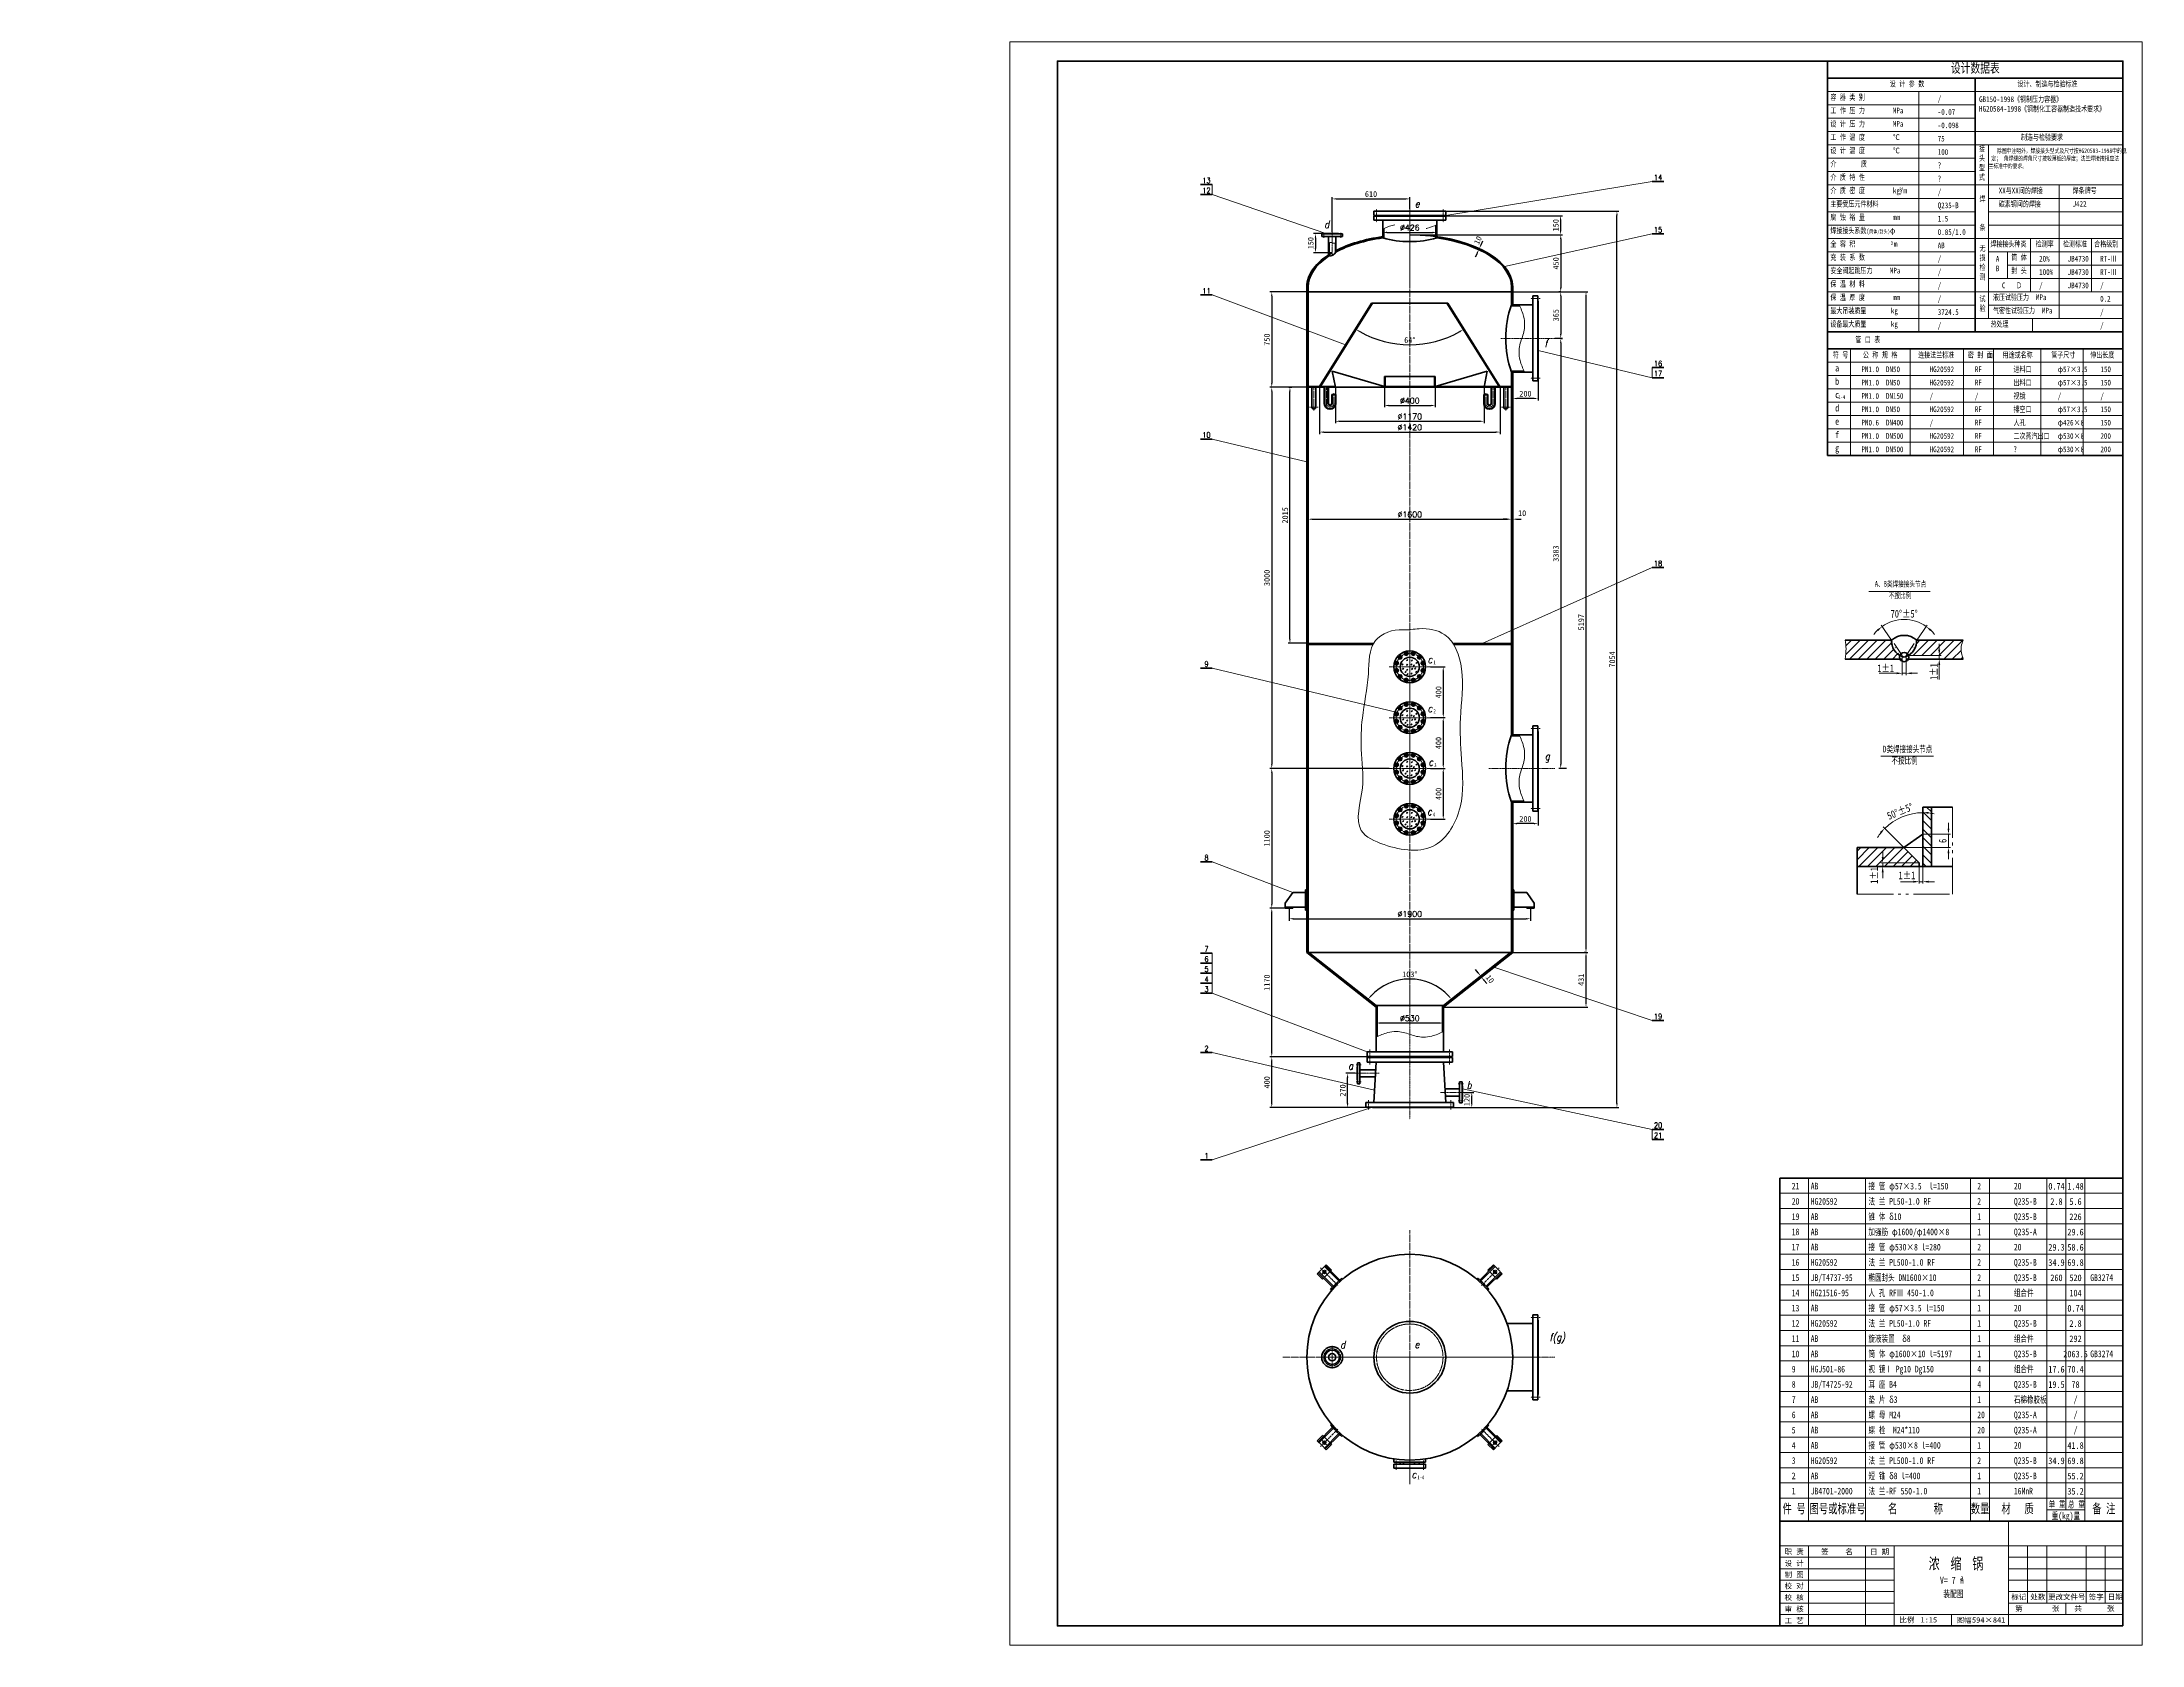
# Model space of a CAD drawing. Extents: x 588 to 17114, y -11774 to 841.
import ezdxf
from ezdxf.enums import TextEntityAlignment as Align

# ---------------------------------------------------------------- set-up
doc = ezdxf.new("R2010")
doc.units = 0
doc.header["$LTSCALE"] = 10
doc.header["$PDMODE"] = 1
for name, pattern in [('JXX-L', [2.95, 1.9, -0.25, 0.15, -0.25, 0.15, -0.25]), ('XX-L', [1.25, 0.75, -0.5]), ('ZXX-L', [3.28, 2.5, -0.3, 0.18, -0.3]), ('ZXX-S', [1.27, 0.75, -0.2, 0.12, -0.2])]:
    doc.linetypes.add(name, pattern=pattern)
doc.layers.get('Defpoints').update_dxf_attribs({"linetype": 'CONTINUOUS'})
for name, color, linetype, lineweight in [('A 粗实线', 1, 'CONTINUOUS', 40), ('B 细实线', 7, 'CONTINUOUS', 18), ('C 文 字', 2, 'CONTINUOUS', 20), ('D 短中心线', 3, 'ZXX-S', 18), ('E 长中心线', 3, 'ZXX-L', 18), ('G 长虚线', 6, 'XX-L', 20), ('I 长双点线', 3, 'JXX-L', 18), ('J 标注尺寸', 2, 'CONTINUOUS', 18)]:
    doc.layers.add(name, color=color, linetype=linetype, lineweight=lineweight)
doc.styles.add('HZTXT', font='SIMFANG.TTF', dxfattribs={"width": 0.75})
doc.styles.add('ITALICT', font='ITALICT.shx', dxfattribs={"width": 0.7})
doc.styles.add('ROMANC', font='romanc', dxfattribs={"width": 0.7, "height": 6})
doc.styles.get("Standard").update_dxf_attribs({"font": 'SIMFANG.TTF'})
doc.styles.add('style2', font='SIMFANG.TTF', dxfattribs={"width": 0.7})
doc.styles.add('标题中文', font='SIMFANG.TTF', dxfattribs={"width": 0.7})
doc.dimstyles.new('通用标注4.0', dxfattribs={"dimscale": 15, "dimtxt": 3, "dimasz": 2.2, "dimexe": 1, "dimexo": 0, "dimgap": 1, "dimtad": 1, "dimdec": 0, "dimzin": 0, "dimdsep": 46, "dimtxsty": 'Standard', "dimcen": 0, "dimadec": 0, "dimazin": 0, "dimtfac": 0.375, "dimtdec": 0, "dimtmove": 2, "dimatfit": 3, "dimfxl": 0, "dimtzin": 0, "dimarcsym": 0})

# ---------------------------------------------------------------- blocks, each defined once
blk = doc.blocks.new('*D60')
at = {"layer": 'Defpoints', "color": 0}
for p in [(11139, -659), (11565, -657), (11565, -659)]:
    blk.add_point(p, dxfattribs=at)
at = {"layer": 'J 标注尺寸', "color": 0, "lineweight": -2}
for p, q in [((11139, -659), (11139, -642)), ((11172, -657), (11532, -657)), ((11565, -659), (11565, -642))]:
    blk.add_line(p, q, dxfattribs=at)
at = {"layer": 'J 标注尺寸', "color": 0}
for points in [[(11172, -652), (11172, -663), (11139, -657)], [(11532, -652), (11532, -663), (11565, -657)]]:
    blk.add_solid(points, dxfattribs=at)
at = {"layer": 'J 标注尺寸', "color": 0, "insert": (11352, -620), "char_height": 45, "attachment_point": 5}
blk.add_mtext('{\\Ftxt.shx;%%c426}', dxfattribs=at)
blk = doc.blocks.new('*D61')
at = {"layer": 'Defpoints', "color": 0}
for p in [(11352, -394), (11352, -473), (10741, -653)]:
    blk.add_point(p, dxfattribs=at)
at = {"layer": 'J 标注尺寸', "color": 0, "lineweight": -2}
for p, q in [((10741, -653), (10741, -379)), ((10774, -394), (11319, -394)), ((11352, -473), (11352, -379))]:
    blk.add_line(p, q, dxfattribs=at)
at = {"layer": 'J 标注尺寸', "color": 0}
for points in [[(10774, -388), (10774, -399), (10741, -394)], [(11319, -388), (11319, -399), (11352, -394)]]:
    blk.add_solid(points, dxfattribs=at)
at = {"layer": 'J 标注尺寸', "color": 0, "insert": (11047, -356), "char_height": 45, "attachment_point": 5}
blk.add_mtext('610', dxfattribs=at)
blk = doc.blocks.new('*D62')
at = {"layer": 'Defpoints', "color": 0}
for p in [(12540, -1493), (12540, -4876), (12586, -4876)]:
    blk.add_point(p, dxfattribs=at)
at = {"layer": 'J 标注尺寸', "color": 0, "lineweight": -2}
for p, q in [((12540, -1493), (12555, -1493)), ((12540, -1526), (12540, -4843)), ((12586, -4876), (12525, -4876))]:
    blk.add_line(p, q, dxfattribs=at)
at = {"layer": 'J 标注尺寸', "color": 0}
for points in [[(12534, -1526), (12545, -1526), (12540, -1493)], [(12534, -4843), (12545, -4843), (12540, -4876)]]:
    blk.add_solid(points, dxfattribs=at)
at = {"layer": 'J 标注尺寸', "color": 0, "insert": (12502, -3185), "char_height": 45, "attachment_point": 5, "rotation": 90}
blk.add_mtext('3383', dxfattribs=at)
blk = doc.blocks.new('*D63')
at = {"layer": 'Defpoints', "color": 0}
for p in [(11514, -4076), (11514, -4476), (11615, -4476)]:
    blk.add_point(p, dxfattribs=at)
at = {"layer": 'J 标注尺寸', "color": 0, "lineweight": -2}
for p, q in [((11514, -4076), (11630, -4076)), ((11615, -4109), (11615, -4443)), ((11514, -4476), (11630, -4476))]:
    blk.add_line(p, q, dxfattribs=at)
at = {"layer": 'J 标注尺寸', "color": 0}
for points in [[(11610, -4109), (11621, -4109), (11615, -4076)], [(11610, -4443), (11621, -4443), (11615, -4476)]]:
    blk.add_solid(points, dxfattribs=at)
at = {"layer": 'J 标注尺寸', "color": 0, "insert": (11578, -4276), "char_height": 45, "attachment_point": 5, "rotation": 90}
blk.add_mtext('400', dxfattribs=at)
blk = doc.blocks.new('*D64')
at = {"layer": 'Defpoints', "color": 0}
for p in [(11514, -4876), (11514, -5276), (11615, -5276)]:
    blk.add_point(p, dxfattribs=at)
at = {"layer": 'J 标注尺寸', "color": 0, "lineweight": -2}
for p, q in [((11514, -4876), (11630, -4876)), ((11615, -4909), (11615, -5243)), ((11514, -5276), (11630, -5276))]:
    blk.add_line(p, q, dxfattribs=at)
at = {"layer": 'J 标注尺寸', "color": 0}
for points in [[(11610, -4909), (11621, -4909), (11615, -4876)], [(11610, -5243), (11621, -5243), (11615, -5276)]]:
    blk.add_solid(points, dxfattribs=at)
at = {"layer": 'J 标注尺寸', "color": 0, "insert": (11578, -5076), "char_height": 45, "attachment_point": 5, "rotation": 90}
blk.add_mtext('400', dxfattribs=at)
blk = doc.blocks.new('*D65')
at = {"layer": 'Defpoints', "color": 0}
for p in [(11514, -4476), (11514, -4876), (11615, -4876)]:
    blk.add_point(p, dxfattribs=at)
at = {"layer": 'J 标注尺寸', "color": 0, "lineweight": -2}
for p, q in [((11514, -4476), (11630, -4476)), ((11615, -4509), (11615, -4843)), ((11514, -4876), (11630, -4876))]:
    blk.add_line(p, q, dxfattribs=at)
at = {"layer": 'J 标注尺寸', "color": 0}
for points in [[(11610, -4509), (11621, -4509), (11615, -4476)], [(11610, -4843), (11621, -4843), (11615, -4876)]]:
    blk.add_solid(points, dxfattribs=at)
at = {"layer": 'J 标注尺寸', "color": 0, "insert": (11578, -4676), "char_height": 45, "attachment_point": 5, "rotation": 90}
blk.add_mtext('400', dxfattribs=at)
blk = doc.blocks.new('*D57')
at = {"layer": 'Defpoints', "color": 0}
for p in [(10552, -2897), (12152, -2897), (12152, -2914)]:
    blk.add_point(p, dxfattribs=at)
at = {"layer": 'J 标注尺寸', "color": 0, "lineweight": -2}
for p, q in [((10552, -2897), (10552, -2929)), ((10585, -2914), (12119, -2914)), ((12152, -2897), (12152, -2929))]:
    blk.add_line(p, q, dxfattribs=at)
at = {"layer": 'J 标注尺寸', "color": 0}
for points in [[(10585, -2909), (10585, -2920), (10552, -2914)], [(12119, -2909), (12119, -2920), (12152, -2914)]]:
    blk.add_solid(points, dxfattribs=at)
at = {"layer": 'J 标注尺寸', "color": 0, "insert": (11352, -2877), "char_height": 45, "attachment_point": 5}
blk.add_mtext('{\\Ftxt.shx;%%c1600}', dxfattribs=at)
blk = doc.blocks.new('*D58')
at = {"layer": 'Defpoints', "color": 0}
for p in [(12152, -2914), (12162, -2914), (12162, -2914)]:
    blk.add_point(p, dxfattribs=at)
at = {"layer": 'J 标注尺寸', "color": 0, "lineweight": -2}
for p, q in [((12119, -2914), (12086, -2914)), ((12152, -2914), (12152, -2899)), ((12152, -2914), (12162, -2914)), ((12162, -2914), (12162, -2899)), ((12195, -2914), (12228, -2914))]:
    blk.add_line(p, q, dxfattribs=at)
at = {"layer": 'J 标注尺寸', "color": 0}
for points in [[(12119, -2909), (12119, -2920), (12152, -2914)], [(12195, -2909), (12195, -2920), (12162, -2914)]]:
    blk.add_solid(points, dxfattribs=at)
at = {"layer": 'J 标注尺寸', "color": 0, "insert": (12236, -2867), "char_height": 45, "attachment_point": 5}
blk.add_mtext('10', dxfattribs=at)
blk = doc.blocks.new('*D59')
at = {"layer": 'Defpoints', "color": 0}
for p in [(12152, -1126), (12494, -1491), (12540, -1491)]:
    blk.add_point(p, dxfattribs=at)
at = {"layer": 'J 标注尺寸', "color": 0, "lineweight": -2}
for p, q in [((12152, -1126), (12555, -1126)), ((12540, -1159), (12540, -1458)), ((12494, -1491), (12555, -1491))]:
    blk.add_line(p, q, dxfattribs=at)
at = {"layer": 'J 标注尺寸', "color": 0}
for points in [[(12534, -1159), (12545, -1159), (12540, -1126)], [(12534, -1458), (12545, -1458), (12540, -1491)]]:
    blk.add_solid(points, dxfattribs=at)
at = {"layer": 'J 标注尺寸', "color": 0, "insert": (12502, -1309), "char_height": 45, "attachment_point": 5, "rotation": 90}
blk.add_mtext('365', dxfattribs=at)
blk = doc.blocks.new('*D20')
at = {"layer": 'Defpoints', "color": 0}
for p in [(3057.9, 4137.6), (3047.2, 4127.3), (3060.4, 4127.3), (3052.8, 4119.3), (3054.8, 4119.3)]:
    blk.add_point(p, dxfattribs=at)
at = {"layer": 'J 标注尺寸', "color": 0, "lineweight": -2}
for p, q in [((3047.2, 4127.3), (3041.7, 4135.2)), ((3060.4, 4127.3), (3065.9, 4135.2))]:
    blk.add_line(p, q, dxfattribs=at)
for start, end in [(133.5339, 142.0679), (55, 125), (37.9321, 46.4661)]:
    blk.add_arc((3053.8, 4117.9), 20.2, start, end, dxfattribs=at)
at = {"layer": 'J 标注尺寸', "color": 0}
for points in [[(3039.6, 4132.9), (3040.2, 4132.1), (3042.2, 4134.4)], [(3067.4, 4132.1), (3068, 4132.9), (3065.4, 4134.4)]]:
    blk.add_solid(points, dxfattribs=at)
at = {"layer": 'J 标注尺寸', "color": 0, "insert": (3053.8, 4141.1), "char_height": 4, "attachment_point": 5, "style": 'style2'}
blk.add_mtext('{\\f仿宋_GB2312|b0|i0|c134|p49;70°±5°}', dxfattribs=at)
blk = doc.blocks.new('*D23')
at = {"layer": 'Defpoints', "color": 0}
for p in [(3237.5, 4833.7), (3244.9, 4832.9), (3234.9, 4816.3), (3242.9, 4808.3), (3244.9, 4806.3)]:
    blk.add_point(p, dxfattribs=at)
at = {"layer": 'J 标注尺寸', "color": 0, "lineweight": -2}
for p, q in [((3234.9, 4816.3), (3224.1, 4827.1)), ((3244.9, 4832.9), (3244.9, 4835.7))]:
    blk.add_line(p, q, dxfattribs=at)
for start, end in [(90, 135), (77.8674, 83.9337), (141.0663, 147.1326)]:
    blk.add_arc((3244.9, 4806.3), 28.3, start, end, dxfattribs=at)
at = {"layer": 'J 标注尺寸', "color": 0}
for points in [[(3222.4, 4824.5), (3223.2, 4823.8), (3224.8, 4826.4)], [(3247.8, 4834), (3247.9, 4835), (3244.9, 4834.7)]]:
    blk.add_solid(points, dxfattribs=at)
at = {"layer": 'J 标注尺寸', "color": 0, "insert": (3232.9, 4835.3), "char_height": 4, "attachment_point": 5, "rotation": 22.5, "style": 'style2'}
blk.add_mtext('{\\f仿宋_GB2312|b0|i0|c134|p49;50°±5°}', dxfattribs=at)
blk = doc.blocks.new('*D22')
at = {"layer": 'Defpoints', "color": 0}
for p in [(3234.9, 4816.3), (3244.9, 4823.3), (3258.3, 4823.3)]:
    blk.add_point(p, dxfattribs=at)
at = {"layer": 'J 标注尺寸', "color": 0, "lineweight": -2}
for p, q in [((3258.3, 4826.3), (3258.3, 4829.3)), ((3234.9, 4816.3), (3259.3, 4816.3)), ((3244.9, 4823.3), (3259.3, 4823.3)), ((3258.3, 4816.3), (3258.3, 4823.3)), ((3258.3, 4813.3), (3258.3, 4810.3))]:
    blk.add_line(p, q, dxfattribs=at)
at = {"layer": 'J 标注尺寸', "color": 0}
for points in [[(3257.8, 4826.3), (3258.8, 4826.3), (3258.3, 4823.3)], [(3257.8, 4813.3), (3258.8, 4813.3), (3258.3, 4816.3)]]:
    blk.add_solid(points, dxfattribs=at)
at = {"layer": 'J 标注尺寸', "color": 0, "insert": (3255.3, 4819.8), "char_height": 4, "attachment_point": 5, "rotation": 90, "style": 'style2'}
blk.add_mtext('6', dxfattribs=at)
blk = doc.blocks.new('*D66')
at = {"layer": 'C 文 字', "color": 0, "lineweight": -2}
for p, q in [((11593, -526), (12554, -526)), ((12539, -559), (12539, -643)), ((11352, -676), (12554, -676))]:
    blk.add_line(p, q, dxfattribs=at)
at = {"layer": 'C 文 字', "color": 0}
for points in [[(12533, -559), (12544, -559), (12539, -526)], [(12533, -643), (12544, -643), (12539, -676)]]:
    blk.add_solid(points, dxfattribs=at)
at = {"layer": 'Defpoints', "color": 0}
for p in [(11593, -526), (11352, -676), (12539, -676)]:
    blk.add_point(p, dxfattribs=at)
at = {"layer": 'C 文 字', "color": 0, "insert": (12501, -601), "char_height": 45, "attachment_point": 5, "rotation": 90}
blk.add_mtext('150', dxfattribs=at)
blk = doc.blocks.new('*D67')
at = {"layer": 'C 文 字', "color": 0, "lineweight": -2}
for p, q in [((10691, -667), (10595, -667)), ((10741, -817), (10595, -817)), ((10610, -700), (10610, -784))]:
    blk.add_line(p, q, dxfattribs=at)
at = {"layer": 'C 文 字', "color": 0}
for points in [[(10604, -700), (10615, -700), (10610, -667)], [(10604, -784), (10615, -784), (10610, -817)]]:
    blk.add_solid(points, dxfattribs=at)
at = {"layer": 'Defpoints', "color": 0}
for p in [(10610, -817), (10691, -667), (10741, -817)]:
    blk.add_point(p, dxfattribs=at)
at = {"layer": 'C 文 字', "color": 0, "insert": (10572, -742), "char_height": 45, "attachment_point": 5, "rotation": 90}
blk.add_mtext('150', dxfattribs=at)
blk = doc.blocks.new('*D68')
at = {"layer": 'C 文 字', "color": 0, "lineweight": -2}
for p, q in [((12362, -1784), (12362, -1979)), ((12162, -1956), (12162, -1979)), ((12329, -1964), (12195, -1964))]:
    blk.add_line(p, q, dxfattribs=at)
at = {"layer": 'C 文 字', "color": 0}
for points in [[(12195, -1959), (12195, -1970), (12162, -1964)], [(12329, -1959), (12329, -1970), (12362, -1964)]]:
    blk.add_solid(points, dxfattribs=at)
at = {"layer": 'Defpoints', "color": 0}
for p in [(12362, -1784), (12162, -1956), (12162, -1964)]:
    blk.add_point(p, dxfattribs=at)
at = {"layer": 'C 文 字', "color": 0, "insert": (12262, -1927), "char_height": 45, "attachment_point": 5}
blk.add_mtext('200', dxfattribs=at)
blk = doc.blocks.new('*D69')
at = {"layer": 'C 文 字', "color": 0, "lineweight": -2}
for p, q in [((10552, -1126), (10251, -1126)), ((10266, -1159), (10266, -1843)), ((10552, -1876), (10251, -1876))]:
    blk.add_line(p, q, dxfattribs=at)
at = {"layer": 'C 文 字', "color": 0}
for points in [[(10260, -1159), (10271, -1159), (10266, -1126)], [(10260, -1843), (10271, -1843), (10266, -1876)]]:
    blk.add_solid(points, dxfattribs=at)
at = {"layer": 'Defpoints', "color": 0}
for p in [(10552, -1126), (10266, -1876), (10552, -1876)]:
    blk.add_point(p, dxfattribs=at)
at = {"layer": 'C 文 字', "color": 0, "insert": (10228, -1501), "char_height": 45, "attachment_point": 5, "rotation": 90}
blk.add_mtext('750', dxfattribs=at)
blk = doc.blocks.new('*D70')
at = {"layer": 'C 文 字', "color": 0, "lineweight": -2}
for p, q in [((11726, -676), (12555, -676)), ((12540, -709), (12540, -1093)), ((12540, -1126), (12525, -1126))]:
    blk.add_line(p, q, dxfattribs=at)
at = {"layer": 'C 文 字', "color": 0}
for points in [[(12534, -709), (12545, -709), (12540, -676)], [(12534, -1093), (12545, -1093), (12540, -1126)]]:
    blk.add_solid(points, dxfattribs=at)
at = {"layer": 'Defpoints', "color": 0}
for p in [(11726, -676), (12540, -1126), (12540, -1126)]:
    blk.add_point(p, dxfattribs=at)
at = {"layer": 'C 文 字', "color": 0, "insert": (12502, -901), "char_height": 45, "attachment_point": 5, "rotation": 90}
blk.add_mtext('450', dxfattribs=at)
blk = doc.blocks.new('*D71')
at = {"layer": 'C 文 字', "color": 0, "lineweight": -2}
for p, q in [((10410, -1876), (10251, -1876)), ((10266, -1909), (10266, -4843)), ((11190, -4876), (10251, -4876))]:
    blk.add_line(p, q, dxfattribs=at)
at = {"layer": 'C 文 字', "color": 0}
for points in [[(10260, -1909), (10271, -1909), (10266, -1876)], [(10260, -4843), (10271, -4843), (10266, -4876)]]:
    blk.add_solid(points, dxfattribs=at)
at = {"layer": 'Defpoints', "color": 0}
for p in [(10410, -1876), (10266, -4876), (11190, -4876)]:
    blk.add_point(p, dxfattribs=at)
at = {"layer": 'C 文 字', "color": 0, "insert": (10228, -3376), "char_height": 45, "attachment_point": 5, "rotation": 90}
blk.add_mtext('3000', dxfattribs=at)
blk = doc.blocks.new('*D72')
at = {"layer": 'C 文 字', "color": 0, "lineweight": -2}
for p, q in [((10410, -4876), (10251, -4876)), ((10266, -4909), (10266, -5943)), ((10372, -5976), (10251, -5976))]:
    blk.add_line(p, q, dxfattribs=at)
at = {"layer": 'C 文 字', "color": 0}
for points in [[(10260, -4909), (10271, -4909), (10266, -4876)], [(10260, -5943), (10271, -5943), (10266, -5976)]]:
    blk.add_solid(points, dxfattribs=at)
at = {"layer": 'Defpoints', "color": 0}
for p in [(10410, -4876), (10266, -5976), (10372, -5976)]:
    blk.add_point(p, dxfattribs=at)
at = {"layer": 'C 文 字', "color": 0, "insert": (10228, -5426), "char_height": 45, "attachment_point": 5, "rotation": 90}
blk.add_mtext('1100', dxfattribs=at)
blk = doc.blocks.new('*D73')
at = {"layer": 'C 文 字', "color": 0, "lineweight": -2}
for p, q in [((10642, -1870), (10642, -2244)), ((12062, -1870), (12062, -2244)), ((10675, -2229), (12029, -2229))]:
    blk.add_line(p, q, dxfattribs=at)
at = {"layer": 'C 文 字', "color": 0}
for points in [[(10675, -2223), (10675, -2234), (10642, -2229)], [(12029, -2223), (12029, -2234), (12062, -2229)]]:
    blk.add_solid(points, dxfattribs=at)
at = {"layer": 'Defpoints', "color": 0}
for p in [(10642, -1870), (12062, -1870), (12062, -2229)]:
    blk.add_point(p, dxfattribs=at)
at = {"layer": 'C 文 字', "color": 0, "insert": (11352, -2191), "char_height": 45, "attachment_point": 5}
blk.add_mtext('{\\Ftxt.shx;%%c1420}', dxfattribs=at)
blk = doc.blocks.new('*D74')
at = {"layer": 'C 文 字', "color": 0, "lineweight": -2}
for p, q in [((11152, -1876), (11152, -2034)), ((11552, -1876), (11552, -2034)), ((11185, -2019), (11519, -2019))]:
    blk.add_line(p, q, dxfattribs=at)
at = {"layer": 'C 文 字', "color": 0}
for points in [[(11185, -2014), (11185, -2025), (11152, -2019)], [(11519, -2014), (11519, -2025), (11552, -2019)]]:
    blk.add_solid(points, dxfattribs=at)
at = {"layer": 'Defpoints', "color": 0}
for p in [(11152, -1876), (11552, -1876), (11552, -2019)]:
    blk.add_point(p, dxfattribs=at)
at = {"layer": 'C 文 字', "color": 0, "insert": (11352, -1982), "char_height": 45, "attachment_point": 5}
blk.add_mtext('{\\Ftxt.shx;%%c400}', dxfattribs=at)
blk = doc.blocks.new('*D75')
at = {"layer": 'C 文 字', "color": 0, "lineweight": -2}
for p, q in [((12555, -1126), (12754, -1126)), ((12739, -6290), (12739, -1159)), ((12162, -6323), (12754, -6323))]:
    blk.add_line(p, q, dxfattribs=at)
at = {"layer": 'C 文 字', "color": 0}
for points in [[(12733, -1159), (12744, -1159), (12739, -1126)], [(12733, -6290), (12744, -6290), (12739, -6323)]]:
    blk.add_solid(points, dxfattribs=at)
at = {"layer": 'Defpoints', "color": 0}
for p in [(12555, -1126), (12739, -1126), (12162, -6323)]:
    blk.add_point(p, dxfattribs=at)
at = {"layer": 'C 文 字', "color": 0, "insert": (12701, -3725), "char_height": 45, "attachment_point": 5, "rotation": 90}
blk.add_mtext('5197', dxfattribs=at)
blk = doc.blocks.new('*D76')
at = {"layer": 'C 文 字', "color": 0, "lineweight": -2}
for p, q in [((10266, -5976), (10251, -5976)), ((10266, -7113), (10266, -6009)), ((11087, -7146), (10251, -7146))]:
    blk.add_line(p, q, dxfattribs=at)
at = {"layer": 'C 文 字', "color": 0}
for points in [[(10260, -6009), (10271, -6009), (10266, -5976)], [(10260, -7113), (10271, -7113), (10266, -7146)]]:
    blk.add_solid(points, dxfattribs=at)
at = {"layer": 'Defpoints', "color": 0}
for p in [(10266, -5976), (10266, -5976), (11087, -7146)]:
    blk.add_point(p, dxfattribs=at)
at = {"layer": 'C 文 字', "color": 0, "insert": (10228, -6561), "char_height": 45, "attachment_point": 5, "rotation": 90}
blk.add_mtext('1170', dxfattribs=at)
blk = doc.blocks.new('*D77')
at = {"layer": 'C 文 字', "color": 0, "lineweight": -2}
for p, q in [((11634, -491), (12997, -491)), ((12982, -7512), (12982, -524)), ((11855, -7545), (12997, -7545))]:
    blk.add_line(p, q, dxfattribs=at)
at = {"layer": 'C 文 字', "color": 0}
for points in [[(12977, -524), (12988, -524), (12982, -491)], [(12977, -7512), (12988, -7512), (12982, -7545)]]:
    blk.add_solid(points, dxfattribs=at)
at = {"layer": 'Defpoints', "color": 0}
for p in [(11634, -491), (12982, -491), (11855, -7545)]:
    blk.add_point(p, dxfattribs=at)
at = {"layer": 'C 文 字', "color": 0, "insert": (12945, -4018), "char_height": 45, "attachment_point": 5, "rotation": 90}
blk.add_mtext('7054', dxfattribs=at)
blk = doc.blocks.new('*D78')
at = {"layer": 'C 文 字', "color": 0, "lineweight": -2}
for p, q in [((12362, -5169), (12362, -5325)), ((12162, -5296), (12162, -5325)), ((12329, -5310), (12195, -5310))]:
    blk.add_line(p, q, dxfattribs=at)
at = {"layer": 'C 文 字', "color": 0}
for points in [[(12195, -5305), (12195, -5316), (12162, -5310)], [(12329, -5305), (12329, -5316), (12362, -5310)]]:
    blk.add_solid(points, dxfattribs=at)
at = {"layer": 'Defpoints', "color": 0}
for p in [(12362, -5169), (12162, -5296), (12162, -5310)]:
    blk.add_point(p, dxfattribs=at)
at = {"layer": 'C 文 字', "color": 0, "insert": (12262, -5273), "char_height": 45, "attachment_point": 5}
blk.add_mtext('200', dxfattribs=at)
blk = doc.blocks.new('*D79')
at = {"layer": 'C 文 字', "color": 0, "lineweight": -2}
for p, q in [((10402, -5976), (10402, -6074)), ((10435, -6059), (12269, -6059)), ((12302, -5976), (12302, -6074))]:
    blk.add_line(p, q, dxfattribs=at)
at = {"layer": 'C 文 字', "color": 0}
for points in [[(10435, -6053), (10435, -6064), (10402, -6059)], [(12269, -6053), (12269, -6064), (12302, -6059)]]:
    blk.add_solid(points, dxfattribs=at)
at = {"layer": 'Defpoints', "color": 0}
for p in [(10402, -5976), (12302, -5976), (12302, -6059)]:
    blk.add_point(p, dxfattribs=at)
at = {"layer": 'C 文 字', "color": 0, "insert": (11352, -6021), "char_height": 45, "attachment_point": 5}
blk.add_mtext('{\\Ftxt.shx;%%c1900}', dxfattribs=at)
blk = doc.blocks.new('*D80')
at = {"layer": 'C 文 字', "color": 0, "lineweight": -2}
for p, q in [((11781, -7425), (11855, -7425)), ((11644, -7545), (11855, -7545)), ((11840, -7512), (11840, -7458))]:
    blk.add_line(p, q, dxfattribs=at)
at = {"layer": 'C 文 字', "color": 0}
for points in [[(11834, -7458), (11845, -7458), (11840, -7425)], [(11834, -7512), (11845, -7512), (11840, -7545)]]:
    blk.add_solid(points, dxfattribs=at)
at = {"layer": 'Defpoints', "color": 0}
for p in [(11781, -7425), (11840, -7425), (11644, -7545)]:
    blk.add_point(p, dxfattribs=at)
at = {"layer": 'C 文 字', "color": 0, "insert": (11802, -7485), "char_height": 45, "attachment_point": 5, "rotation": 90}
blk.add_mtext('120', dxfattribs=at)
blk = doc.blocks.new('*D81')
at = {"layer": 'C 文 字', "color": 0, "lineweight": -2}
for p, q in [((10923, -7275), (10848, -7275)), ((10863, -7512), (10863, -7308)), ((11059, -7545), (10848, -7545))]:
    blk.add_line(p, q, dxfattribs=at)
at = {"layer": 'C 文 字', "color": 0}
for points in [[(10857, -7308), (10868, -7308), (10863, -7275)], [(10857, -7512), (10868, -7512), (10863, -7545)]]:
    blk.add_solid(points, dxfattribs=at)
at = {"layer": 'Defpoints', "color": 0}
for p in [(10863, -7275), (10923, -7275), (11059, -7545)]:
    blk.add_point(p, dxfattribs=at)
at = {"layer": 'C 文 字', "color": 0, "insert": (10825, -7410), "char_height": 45, "attachment_point": 5, "rotation": 90}
blk.add_mtext('270', dxfattribs=at)
blk = doc.blocks.new('*D82')
at = {"layer": 'C 文 字', "color": 0, "lineweight": -2}
for p, q in [((10266, -7146), (10251, -7146)), ((10266, -7512), (10266, -7179)), ((10848, -7545), (10251, -7545))]:
    blk.add_line(p, q, dxfattribs=at)
at = {"layer": 'C 文 字', "color": 0}
for points in [[(10260, -7179), (10271, -7179), (10266, -7146)], [(10260, -7512), (10271, -7512), (10266, -7545)]]:
    blk.add_solid(points, dxfattribs=at)
at = {"layer": 'Defpoints', "color": 0}
for p in [(10266, -7146), (10266, -7146), (10848, -7545)]:
    blk.add_point(p, dxfattribs=at)
at = {"layer": 'C 文 字', "color": 0, "insert": (10228, -7346), "char_height": 45, "attachment_point": 5, "rotation": 90}
blk.add_mtext('400', dxfattribs=at)
blk = doc.blocks.new('*D83')
at = {"layer": 'Defpoints', "color": 0}
for p in [(12739, -6323), (12739, -6323), (11617, -6754)]:
    blk.add_point(p, dxfattribs=at)
at = {"layer": 'J 标注尺寸', "color": 0, "lineweight": -2}
for p, q in [((12739, -6323), (12724, -6323)), ((12739, -6721), (12739, -6356)), ((11617, -6754), (12754, -6754))]:
    blk.add_line(p, q, dxfattribs=at)
at = {"layer": 'J 标注尺寸', "color": 0}
for points in [[(12733, -6356), (12744, -6356), (12739, -6323)], [(12733, -6721), (12744, -6721), (12739, -6754)]]:
    blk.add_solid(points, dxfattribs=at)
at = {"layer": 'J 标注尺寸', "color": 0, "insert": (12701, -6539), "char_height": 45, "attachment_point": 5, "rotation": 90}
blk.add_mtext('431', dxfattribs=at)
blk = doc.blocks.new('*D84')
at = {"layer": 'Defpoints', "color": 0}
for p in [(11087, -6864), (11617, -6864), (11617, -6879)]:
    blk.add_point(p, dxfattribs=at)
at = {"layer": 'J 标注尺寸', "color": 0, "lineweight": -2}
for p, q in [((11087, -6864), (11087, -6894)), ((11120, -6879), (11584, -6879)), ((11617, -6864), (11617, -6894))]:
    blk.add_line(p, q, dxfattribs=at)
at = {"layer": 'J 标注尺寸', "color": 0}
for points in [[(11120, -6874), (11120, -6885), (11087, -6879)], [(11584, -6874), (11584, -6885), (11617, -6879)]]:
    blk.add_solid(points, dxfattribs=at)
at = {"layer": 'J 标注尺寸', "color": 0, "insert": (11352, -6842), "char_height": 45, "attachment_point": 5}
blk.add_mtext('{\\Ftxt.shx;%%c530}', dxfattribs=at)
blk = doc.blocks.new('*D85')
at = {"layer": 'C 文 字', "color": 0, "lineweight": -2}
for p, q in [((10401, -1876), (10424, -1876)), ((10409, -3858), (10409, -1909)), ((10552, -3891), (10394, -3891))]:
    blk.add_line(p, q, dxfattribs=at)
at = {"layer": 'C 文 字', "color": 0}
for points in [[(10403, -1909), (10414, -1909), (10409, -1876)], [(10403, -3858), (10414, -3858), (10409, -3891)]]:
    blk.add_solid(points, dxfattribs=at)
at = {"layer": 'Defpoints', "color": 0}
for p in [(10401, -1876), (10409, -1876), (10552, -3891)]:
    blk.add_point(p, dxfattribs=at)
at = {"layer": 'C 文 字', "color": 0, "insert": (10371, -2884), "char_height": 45, "attachment_point": 5, "rotation": 90}
blk.add_mtext('2015', dxfattribs=at)
blk = doc.blocks.new('*D86')
at = {"layer": 'C 文 字', "color": 0, "lineweight": -2}
for p, q in [((11889, -6484), (11869, -6458)), ((11904, -6514), (11922, -6500)), ((11910, -6522), (11928, -6508)), ((11910, -6510), (11916, -6518)), ((11937, -6544), (11957, -6569))]:
    blk.add_line(p, q, dxfattribs=at)
at = {"layer": 'C 文 字', "color": 0}
for points in [[(11894, -6480), (11885, -6487), (11910, -6510)], [(11941, -6540), (11932, -6547), (11916, -6518)]]:
    blk.add_solid(points, dxfattribs=at)
at = {"layer": 'Defpoints', "color": 0}
for p in [(11904, -6514), (11910, -6522), (11916, -6518)]:
    blk.add_point(p, dxfattribs=at)
at = {"layer": 'C 文 字', "color": 0, "insert": (11983, -6533), "char_height": 45, "attachment_point": 5, "rotation": 308.3255}
blk.add_mtext('10', dxfattribs=at)
blk = doc.blocks.new('*D87')
at = {"layer": 'Defpoints', "color": 0}
for p in [(11895, -793), (11899, -784), (11899, -784)]:
    blk.add_point(p, dxfattribs=at)
at = {"layer": 'J 标注尺寸', "color": 0, "lineweight": -2}
for p, q in [((11881, -823), (11867, -853)), ((11895, -793), (11882, -786)), ((11899, -784), (11886, -778)), ((11895, -793), (11899, -784)), ((11913, -754), (11927, -724))]:
    blk.add_line(p, q, dxfattribs=at)
at = {"layer": 'J 标注尺寸', "color": 0}
for points in [[(11876, -820), (11886, -825), (11895, -793)], [(11908, -752), (11918, -756), (11899, -784)]]:
    blk.add_solid(points, dxfattribs=at)
at = {"layer": 'J 标注尺寸', "color": 0, "insert": (11888, -719), "char_height": 45, "attachment_point": 5, "rotation": 65.1058}
blk.add_mtext('10', dxfattribs=at)
blk = doc.blocks.new('*D88')
at = {"layer": 'C 文 字', "color": 0, "lineweight": -2}
blk.add_arc((11352, -6951), 418, 42.8531, 137.1469, dxfattribs=at)
at = {"layer": 'C 文 字', "color": 0}
for points in [[(11050, -6670), (11041, -6663), (11024, -6692)], [(11662, -6663), (11654, -6670), (11680, -6692)]]:
    blk.add_solid(points, dxfattribs=at)
at = {"layer": 'Defpoints', "color": 0}
for p in [(10558, -6323), (12146, -6323), (11476, -6552), (11087, -6741), (11617, -6741)]:
    blk.add_point(p, dxfattribs=at)
at = {"layer": 'C 文 字', "color": 0, "insert": (11352, -6496), "char_height": 45, "attachment_point": 5}
blk.add_mtext('103°', dxfattribs=at)
blk = doc.blocks.new('*D89')
at = {"layer": 'C 文 字', "color": 0, "lineweight": -2}
blk.add_arc((11352, -746), 796, 240.3688, 299.6312, dxfattribs=at)
at = {"layer": 'C 文 字', "color": 0}
for points in [[(10955, -1443), (10961, -1433), (10930, -1421)], [(11743, -1433), (11748, -1443), (11774, -1421)]]:
    blk.add_solid(points, dxfattribs=at)
at = {"layer": 'Defpoints', "color": 0}
for p in [(11059, -1214), (11645, -1214), (11204, -1528), (10649, -1870), (12055, -1870)]:
    blk.add_point(p, dxfattribs=at)
at = {"layer": 'C 文 字', "color": 0, "insert": (11352, -1505), "char_height": 45, "attachment_point": 5}
blk.add_mtext('64°', dxfattribs=at)
blk = doc.blocks.new('*D90')
at = {"layer": 'C 文 字', "color": 0, "lineweight": -2}
for p, q in [((10767, -1876), (10767, -2159)), ((11936, -1876), (11936, -2159)), ((10800, -2144), (11903, -2144))]:
    blk.add_line(p, q, dxfattribs=at)
at = {"layer": 'C 文 字', "color": 0}
for points in [[(10800, -2138), (10800, -2149), (10767, -2144)], [(11903, -2138), (11903, -2149), (11936, -2144)]]:
    blk.add_solid(points, dxfattribs=at)
at = {"layer": 'Defpoints', "color": 0}
for p in [(10767, -1876), (11936, -1876), (11936, -2144)]:
    blk.add_point(p, dxfattribs=at)
at = {"layer": 'C 文 字', "color": 0, "insert": (11352, -2106), "char_height": 45, "attachment_point": 5}
blk.add_mtext('{\\Ftxt.shx;%%c1170} ', dxfattribs=at)
blk = doc.blocks.new('A、B类焊接接头节点')
at = {"layer": 'J 标注尺寸'}
h = blk.add_hatch(dxfattribs=at)
h.set_pattern_fill('ANSI31', color=256, style=0)
h.set_pattern_definition([(45, (-3052.8347, -4119.5016), (-2.245064, 2.245064), [])])
edge = h.paths.add_edge_path()
edge.add_arc((1, -1.1), 2.41, 180, 206.1529, ccw=False)
edge.add_arc((1, -1.1), 2.41, 158.9897, 180, ccw=False)
edge.add_arc((3.4, 7.5), 9.06, 177.9194, 238.7299, ccw=False)
edge.add_line((-5.6, 7.8), (-30, 7.8))
edge.add_spline(control_points=[(-30, 7.8), (-29.8, 6.3), (-29.2, 3), (-29.7, -0.3), (-30, -2.2)], knot_values=[0, 0, 0, 0, 4.553085, 10.057848, 10.057848, 10.057848, 10.057848], degree=3, periodic=0)
edge.add_line((-30, -2.2), (-1.2, -2.2))
edge = h.paths.add_edge_path()
edge.add_line((19.4, -0.2), (19.4, -2.2))
edge.add_line((19.4, -2.2), (20.4, -2.2))
edge.add_line((20.4, -2.2), (32, -2.2))
edge.add_spline(control_points=[(32, -2.2), (31.3, 0.1), (30.2, 3.5), (31.5, 6.7), (32, 7.8)], knot_values=[0, 0, 0, 0, 6.737565, 10.263763, 10.263763, 10.263763, 10.263763], degree=3, periodic=0)
edge.add_line((32, 7.8), (7.6, 7.8))
edge.add_arc((-1.5, 7.5), 9.06, -57.8471, 2.0806, ccw=False)
edge.add_line((3.3, -0.2), (19.4, -0.2))
at = {"layer": 'A 粗实线'}
for p, q in [((-30, 7.8), (-5.6, 7.8)), ((32, 7.8), (7.6, 7.8)), ((-30, -2.2), (0, -2.2)), ((32, -2.2), (2, -2.2))]:
    blk.add_line(p, q, dxfattribs=at)
blk.add_circle((1, -1.1), 2.41, dxfattribs=at)
for centre, radius, start, end in [((1, 0.4), 9.91, 48.252, 131.748), ((3.4, 7.5), 9.06, 177.9194, 247.5981), ((-1.5, 7.5), 9.06, 292.4019, 2.0806), ((1, 1.2), 2.27, 243.9054, 296.0946)]:
    blk.add_arc(centre, radius, start, end, dxfattribs=at)
at = {"layer": 'G 长虚线'}
for p, q in [((0, -0.2), (-5.6, 7.8)), ((2, -0.2), (7.6, 7.8)), ((0, -2.2), (0, -0.2)), ((2, -2.2), (2, -0.2))]:
    blk.add_line(p, q, dxfattribs=at)
at = {"layer": 'J 标注尺寸'}
for p, q in [((-17.5, 33.3), (14.7, 33.3)), ((19.4, 2.8), (19.4, 5.8)), ((-3, -9.6), (-12.1, -9.6)), ((0, -2.2), (0, -10.6)), ((2, -9.6), (0, -9.6)), ((2, -0.2), (20.4, -0.2)), ((2, -2.2), (20.4, -2.2)), ((2, -2.2), (2, -10.6)), ((5, -9.6), (8, -9.6)), ((19.4, -0.2), (19.4, -2.2)), ((19.4, -5.2), (19.4, -12.8))]:
    blk.add_line(p, q, dxfattribs=at)
for points in [[(-30, 7.8), (-29.5, 3.3), (-30, -2.2)], [(32, 7.8), (30.9, 4.5), (32, -2.2)]]:
    blk.add_spline(points, degree=3, dxfattribs=at)
for points in [[(18.9, 2.8), (19.9, 2.8), (19.4, -0.2)], [(-3, -9.1), (-3, -10.1), (0, -9.6)], [(5, -9.1), (5, -10.1), (2, -9.6)], [(18.9, -5.2), (19.9, -5.2), (19.4, -2.2)]]:
    blk.add_solid(points, dxfattribs=at)
at = {"layer": 'J 标注尺寸', "char_height": 3, "width": 62.1, "attachment_point": 1, "style": '标题中文'}
for s, insert in [('A、B类焊接接头节点', (-14.4, 38.8)), ('不按比例', (-7.1, 32.7))]:
    blk.add_mtext(s, dxfattribs=dict(at, insert=insert))
at = {"layer": 'J 标注尺寸', "insert": (-8.7, -7), "char_height": 4, "attachment_point": 5, "style": 'style2'}
blk.add_mtext('{\\f仿宋_GB2312|b0|i0|c134|p49;1±1}', dxfattribs=at)
at = {"layer": 'J 标注尺寸', "insert": (16.6, -8.7), "char_height": 4, "attachment_point": 5, "rotation": 90, "style": 'style2'}
blk.add_mtext('{\\f仿宋_GB2312|b0|i0|c134|p49;1±1}', dxfattribs=at)
at = {"layer": 'J 标注尺寸'}
dim = blk.add_angular_dim_2l(base=(5, 18.1), line1=((0, -0.2), (-5.6, 7.8)), line2=((2, -0.2), (7.6, 7.8)), text='{\\f仿宋_GB2312|b0|i0|c134|p49;70°±5°}', dimstyle='通用标注4.0', dxfattribs=at)
dim.commit()
dim.dimension.update_dxf_attribs({"geometry": '*D20', "text_midpoint": (1, 21.6), "insert": (-3052.8, -4119.5)})
blk = doc.blocks.new('D类焊接接头节点')
at = {"layer": 'J 标注尺寸'}
h = blk.add_hatch(dxfattribs=at)
h.set_pattern_fill('ANSI31', color=256, angle=90, style=0)
h.set_pattern_definition([(135, (-3239.867, -4819.82), (-2.245064, -2.245064), [])])
h.paths.add_polyline_path([(9.5, 17.7), (5, 17.7), (5, -13.5), (9.5, -13.5)])
h = blk.add_hatch(dxfattribs=at)
h.set_pattern_fill('ANSI31', color=256, style=0)
h.set_pattern_definition([(45, (-3239.867, -4819.82), (-2.245064, 2.245064), [])])
h.paths.add_polyline_path([(-29.5, -3.5), (-29.5, -13.5), (-16.1, -13.5), (-16.1, -11.5), (3, -11.5), (-5, -3.5)])
h.paths.add_polyline_path([(3, -13.5), (3, -11.5), (-16.1, -11.5), (-16.1, -13.5)])
at = {"layer": 'A 粗实线'}
for p, q in [((5, 17.7), (20.5, 17.7)), ((5, -13.5), (5, 17.7)), ((9.5, -13.5), (9.5, 17.7)), ((-5, -3.5), (5, 3.5)), ((-29.5, -3.5), (-29.5, -27.9)), ((-29.5, -3.5), (-5, -3.5)), ((3, -11.5), (-5, -3.5)), ((-29.5, -13.5), (5, -13.5)), ((3, -13.5), (3, -11.5)), ((5, -13.5), (20.5, -13.5))]:
    blk.add_line(p, q, dxfattribs=at)
at = {"layer": 'I 长双点线'}
for p, q in [((20.5, -27.9), (20.5, 17.7)), ((-29.5, -27.9), (20.5, -27.9))]:
    blk.add_line(p, q, dxfattribs=at)
at = {"layer": 'J 标注尺寸'}
for p, q in [((-17.1, 44.4), (10.6, 44.4)), ((-16.1, -8.5), (-16.1, -5.5)), ((3, -11.5), (-17.1, -11.5)), ((3, -13.5), (-17.1, -13.5)), ((-16.1, -11.5), (-16.1, -13.5)), ((-16.1, -16.5), (-16.1, -19.5)), ((0, -21.4), (-6.7, -21.4)), ((3, -13.5), (3, -22.4)), ((5, -21.4), (3, -21.4)), ((5, -13.5), (5, -22.4)), ((8, -21.4), (11, -21.4))]:
    blk.add_line(p, q, dxfattribs=at)
for points in [[(-16.6, -8.5), (-15.6, -8.5), (-16.1, -11.5)], [(-16.6, -16.5), (-15.6, -16.5), (-16.1, -13.5)], [(0, -20.9), (0, -21.9), (3, -21.4)], [(8, -20.9), (8, -21.9), (5, -21.4)]]:
    blk.add_solid(points, dxfattribs=at)
at = {"layer": 'J 标注尺寸', "char_height": 3.5, "width": 51, "attachment_point": 1, "style": 'style2'}
for s, insert in [('D{\\f仿宋_GB2312|b0|i0|c134|p49;类焊接接头节点}', (-16.1, 49.9)), ('{\\f仿宋_GB2312|b0|i0|c134|p49;不按比例}', (-11.5, 43.9))]:
    blk.add_mtext(s, dxfattribs=dict(at, insert=insert))
at = {"layer": 'J 标注尺寸', "insert": (-20.6, -18.1), "char_height": 4, "attachment_point": 5, "rotation": 90, "style": 'style2'}
blk.add_mtext('{\\f仿宋_GB2312|b0|i0|c134|p49;1±1}', dxfattribs=at)
at = {"layer": 'J 标注尺寸', "insert": (-3.4, -18.1), "char_height": 4, "attachment_point": 5, "style": 'style2'}
blk.add_mtext('{\\f仿宋_GB2312|b0|i0|c134|p49;1±1}', dxfattribs=at)
at = {"layer": 'J 标注尺寸'}
dim = blk.add_angular_dim_2l(base=(-2.3, 13.9), line1=((5, -13.5), (5, 13.1)), line2=((3, -11.5), (-5, -3.5)), text='{\\f仿宋_GB2312|b0|i0|c134|p49;50°±5°}', dimstyle='通用标注4.0', dxfattribs=at)
dim.commit()
dim.dimension.update_dxf_attribs({"geometry": '*D23', "text_midpoint": (-7, 15.5), "insert": (-3239.9, -4819.8)})
dim = blk.add_linear_dim(base=(18.5, 3.5), p1=(-5, -3.5), p2=(5, 3.5), angle=90, text='6', dimstyle='通用标注4.0', dxfattribs=at)
dim.commit()
dim.dimension.update_dxf_attribs({"geometry": '*D22', "text_midpoint": (15.5, 0), "insert": (-3239.9, -4819.8)})

msp = doc.modelspace()

# ---------------------------------------------------------------- linework, layer by layer
at = {"layer": 'A 粗实线'}
for p, q in [((14639.1, 691), (14639.1, -2414.3)), ((16964.1, 555.7), (14639.1, 555.7)), ((15801.6, 555.7), (15801.6, -1439.3)), ((9705.9, -279.8), (9796.1, -279.8)), ((13259.7, -256.5), (13350, -256.5)), ((9705.9, -358.8), (9796.1, -358.8)), ((11069.3, -491.3), (11634.3, -491.3)), ((11069.3, -491.3), (11069.3, -523.3)), ((11634.3, -523.3), (11634.3, -491.3)), ((11069.3, -523.3), (11634.3, -523.3)), ((11069.3, -529.3), (11634.3, -529.3)), ((11069.3, -561.3), (11069.3, -529.3)), ((11069.3, -561.3), (11634.3, -561.3)), ((11110.8, -523.3), (11110.8, -526.3)), ((11110.8, -526.3), (11592.8, -526.3)), ((11110.8, -529.3), (11110.8, -526.3)), ((11110.8, -526.3), (11592.8, -526.3)), ((11138.8, -561.3), (11138.8, -700.7)), ((11146.8, -627.4), (11146.8, -703.3)), ((11556.8, -599.9), (11556.8, -703.3)), ((11564.8, -561.3), (11564.8, -700.7)), ((11592.8, -523.3), (11592.8, -526.3)), ((11592.8, -526.3), (11592.8, -526.3)), ((11592.8, -529.3), (11592.8, -526.3)), ((11592.8, -526.3), (11592.8, -526.3)), ((11634.3, -529.3), (11634.3, -561.3)), ((10658.7, -669.9), (10823.7, -669.9)), ((10658.7, -689.9), (10658.7, -669.9)), ((10658.7, -689.9), (10823.7, -689.9)), ((10690.2, -666.9), (10792.2, -666.9)), ((10690.2, -669.9), (10690.2, -666.9)), ((10712.7, -689.9), (10712.7, -845.7)), ((10716.2, -740.2), (10716.2, -845.3)), ((10766.2, -738.8), (10766.2, -816.8)), ((10769.7, -689.9), (10769.7, -811.9)), ((10792.2, -666.9), (10792.2, -666.9)), ((10823.7, -669.9), (10823.7, -689.9)), ((13259.7, -668.8), (13350, -668.8)), ((9705.9, -1149.9), (9796.1, -1149.9)), ((10541.8, -6323.4), (10541.8, -1086.3)), ((10541.8, -1126.3), (12161.8, -1126.3)), ((10551.8, -6323.4), (10551.8, -1086.3)), ((12151.8, -1226.3), (12151.8, -1086.3)), ((12161.8, -1226.3), (12161.8, -1086.3)), ((12320.8, -1156.3), (12320.8, -1826.3)), ((12320.8, -1156.3), (12358.8, -1156.3)), ((12358.8, -1156.3), (12358.8, -1826.3)), ((10641.8, -1870.3), (11051.8, -1214.3)), ((10648.9, -1870.3), (11058.9, -1214.3)), ((11051.8, -1214.3), (11651.8, -1214.3)), ((12054.7, -1870.3), (11644.7, -1214.3)), ((12061.8, -1870.3), (11651.8, -1214.3)), ((12215.6, -1234.3), (12149, -1234.3)), ((12320.8, -1226.3), (12151.8, -1226.3)), ((12358.8, -1198.8), (12361.8, -1198.8)), ((12361.8, -1198.8), (12361.8, -1783.8)), ((12361.8, -1226.3), (12361.8, -1756.3)), ((16964.1, -1439.3), (14639.1, -1439.3)), ((16964.1, -1574.3), (14639.1, -1574.3)), ((10741.8, -1748.8), (11151.8, -1870.3)), ((10767.5, -1876.3), (10741.8, -1748.8)), ((11151.8, -1790.3), (11157.8, -1790.3)), ((11151.8, -1870.3), (11151.8, -1790.3)), ((11157.8, -1790.3), (11351.8, -1790.3)), ((11157.8, -1790.3), (11157.8, -1870.3)), ((11545.8, -1790.3), (11351.8, -1790.3)), ((11551.8, -1790.3), (11545.8, -1790.3)), ((11545.8, -1790.3), (11545.8, -1870.3)), ((11961.8, -1748.8), (11551.8, -1870.3)), ((11551.8, -1870.3), (11551.8, -1790.3)), ((11936.1, -1876.3), (11961.8, -1748.8)), ((12251.7, -1748.3), (12149, -1748.3)), ((12151.8, -4611.4), (12151.8, -1756.3)), ((12320.8, -1756.3), (12151.8, -1756.3)), ((12161.8, -4611.3), (12161.8, -1756.3)), ((12358.8, -1783.8), (12361.8, -1783.8)), ((12361.8, -1783.8), (12361.8, -1783.8)), ((13259.7, -1721.7), (13350, -1721.7)), ((13259.7, -1800.7), (13350, -1800.7)), ((10551.8, -1870.3), (10766.3, -1870.3)), ((10551.8, -1876.3), (10679.3, -1876.3)), ((10580.8, -1876.3), (10580.8, -2032)), ((10612.8, -1876.3), (10612.8, -2032)), ((10679.3, -1870.3), (10679.3, -2003.5)), ((10682.8, -1870.3), (10682.8, -2003.5)), ((10707.8, -1870.3), (10707.8, -2003.5)), ((10711.3, -1870.3), (10711.3, -2003.5)), ((10711.3, -1876.3), (12151.8, -1876.3)), ((10737.7, -2003.5), (10737.7, -1933.4)), ((10737.7, -1933.4), (10769.7, -1933.4)), ((10741.2, -2003.5), (10741.2, -1933.4)), ((10766.2, -2003.5), (10766.2, -1933.4)), ((10769.7, -2003.5), (10769.7, -1933.4)), ((11151.8, -1870.3), (12151.8, -1870.3)), ((11151.8, -1870.3), (11151.8, -1876.3)), ((11551.8, -1870.3), (11551.8, -1876.3)), ((11933.9, -2003.5), (11933.9, -1933.4)), ((11965.9, -1933.4), (11933.9, -1933.4)), ((12151.8, -1870.3), (11937.3, -1870.3)), ((11937.4, -2003.5), (11937.4, -1933.4)), ((11962.4, -2003.5), (11962.4, -1933.4)), ((11965.9, -2003.5), (11965.9, -1933.4)), ((11992.3, -1870.3), (11992.3, -2003.5)), ((11995.8, -1870.3), (11995.8, -2003.5)), ((12020.8, -1870.3), (12020.8, -2003.5)), ((12024.3, -1870.3), (12024.3, -2003.5)), ((12151.8, -1876.3), (12024.3, -1876.3)), ((12090.8, -1876.3), (12090.8, -2032)), ((12122.8, -1876.3), (12122.8, -2032)), ((12358.8, -1826.3), (12320.8, -1826.3)), ((9705.9, -2283.3), (9796.1, -2283.3)), ((16964.1, -2414.3), (14639.1, -2414.3)), ((13259.7, -3295.2), (13350, -3295.2)), ((10551.8, -3891.3), (11067.3, -3891.3)), ((10551.8, -3901.3), (11061.8, -3901.3)), ((10631.8, -3901.3), (10631.8, -3891.3)), ((11691.6, -3891.3), (12151.8, -3891.3)), ((11697.9, -3901.3), (12151.8, -3901.3)), ((12071.8, -3901.3), (12071.8, -3891.3)), ((9705.9, -4085.7), (9796.1, -4085.7)), ((12215.6, -4619.3), (12149.1, -4619.3)), ((12320.9, -4611.3), (12151.9, -4611.3)), ((12320.9, -4541.3), (12320.9, -5211.3)), ((12320.9, -4541.3), (12358.9, -4541.3)), ((12358.9, -4541.3), (12358.9, -5211.3)), ((12358.9, -4583.8), (12361.9, -4583.8)), ((12361.9, -4583.8), (12361.9, -5168.8)), ((12361.9, -4611.3), (12361.9, -5141.3)), ((12251.7, -5133.3), (12149.1, -5133.3)), ((12151.8, -6323.4), (12151.8, -5141.1)), ((12320.9, -5141.3), (12151.9, -5141.3)), ((12161.8, -6323.4), (12161.8, -5141.3)), ((12358.9, -5211.3), (12320.9, -5211.3)), ((12358.9, -5168.8), (12361.9, -5168.8)), ((12361.9, -5168.8), (12361.9, -5168.8)), ((9705.9, -5609.9), (9796.1, -5609.9)), ((10431.8, -5851.3), (10371.8, -5936.3)), ((10371.8, -5936.3), (10371.8, -5966.3)), ((10531.8, -5851.3), (10431.8, -5851.3)), ((10531.8, -5831.3), (10531.8, -5991.3)), ((10541.8, -5831.3), (10531.8, -5831.3)), ((12161.8, -5831.3), (12171.8, -5831.3)), ((12171.8, -5831.3), (12171.8, -5991.3)), ((12171.8, -5851.3), (12271.8, -5851.3)), ((12271.8, -5851.3), (12331.8, -5936.3)), ((12331.8, -5936.3), (12331.8, -5966.3)), ((10371.8, -5966.3), (10371.8, -5976.3)), ((10371.8, -5966.3), (10531.8, -5966.3)), ((10371.8, -5976.3), (10431.8, -5976.3)), ((10431.8, -5976.3), (10431.8, -5966.3)), ((10531.8, -5991.3), (10541.8, -5991.3)), ((12171.8, -5991.3), (12161.8, -5991.3)), ((12331.8, -5966.3), (12171.8, -5966.3)), ((12271.8, -5976.3), (12271.8, -5966.3)), ((12331.8, -5976.3), (12271.8, -5976.3)), ((12331.8, -5966.3), (12331.8, -5976.3)), ((9705.9, -6328.6), (9796.1, -6328.6)), ((9705.9, -6407.6), (9796.1, -6407.6)), ((10541.8, -6323.4), (12161.8, -6323.4)), ((11086.8, -6754.2), (10541.8, -6323.4)), ((11086.8, -6741.4), (10557.9, -6323.4)), ((11616.8, -6754.2), (12161.8, -6323.4)), ((11616.8, -6741.4), (12145.7, -6323.4)), ((9705.9, -6486.7), (9796.1, -6486.7)), ((9705.9, -6565.7), (9796.1, -6565.7)), ((9705.9, -6644.7), (9796.1, -6644.7)), ((11086.8, -7105.3), (11086.8, -6741.4)), ((11086.8, -6741.4), (11616.8, -6741.4)), ((11094.8, -6986.4), (11094.8, -6741.4)), ((11608.8, -6950.3), (11608.8, -6741.4)), ((11616.8, -7105.3), (11616.8, -6741.4)), ((13259.7, -6858.8), (13350, -6858.8)), ((11016.8, -7142.2), (11016.8, -7105.3)), ((11686.8, -7105.3), (11016.8, -7105.3)), ((11686.8, -7105.3), (11686.8, -7143.3)), ((9705.9, -7111.6), (9796.1, -7111.6)), ((10936.8, -7224.1), (10936.8, -7326.1)), ((10939.8, -7224.1), (10936.8, -7224.1)), ((10936.8, -7246.6), (10936.8, -7303.6)), ((10939.8, -7192.6), (10939.8, -7357.6)), ((10959.8, -7192.6), (10939.8, -7192.6)), ((10959.8, -7192.6), (10959.8, -7357.6)), ((10959.8, -7246.6), (11083.4, -7246.6)), ((11686.8, -7142.2), (11016.8, -7142.2)), ((11686.8, -7150.4), (11016.8, -7150.4)), ((11016.8, -7150.4), (11016.8, -7187.3)), ((11686.8, -7187.3), (11016.8, -7187.3)), ((11059.3, -7143.3), (11059.3, -7146.3)), ((11644.3, -7146.3), (11059.3, -7146.3)), ((11059.3, -7146.3), (11059.3, -7146.3)), ((11644.3, -7146.3), (11059.3, -7146.3)), ((11059.3, -7149.3), (11059.3, -7146.3)), ((11059.3, -7146.3), (11059.3, -7146.3)), ((11086.8, -7187.3), (11068.8, -7504.1)), ((11616.8, -7187.3), (11634.8, -7504.1)), ((11644.3, -7143.3), (11644.3, -7146.3)), ((11644.3, -7149.3), (11644.3, -7146.3)), ((11686.8, -7187.3), (11686.8, -7149.3)), ((10936.8, -7326.1), (10936.8, -7326.1)), ((10939.8, -7326.1), (10936.8, -7326.1)), ((10939.8, -7357.6), (10959.8, -7357.6)), ((10959.8, -7303.6), (11080.2, -7303.6)), ((11743.8, -7396.6), (11628.7, -7396.6)), ((11743.8, -7342.6), (11743.8, -7507.6)), ((11743.8, -7342.6), (11763.8, -7342.6)), ((11763.8, -7342.6), (11763.8, -7507.6)), ((11763.8, -7374.1), (11766.8, -7374.1)), ((11766.8, -7374.1), (11766.8, -7476.1)), ((11766.8, -7396.6), (11766.8, -7453.6)), ((11006.8, -7542.1), (11006.8, -7504.1)), ((11696.8, -7504.1), (11006.8, -7504.1)), ((11696.8, -7542.1), (11006.8, -7542.1)), ((11059.3, -7542.1), (11059.3, -7545.1)), ((11644.3, -7545.1), (11059.3, -7545.1)), ((11059.3, -7545.1), (11059.3, -7545.1)), ((11743.8, -7453.6), (11631.9, -7453.6)), ((11644.3, -7542.1), (11644.3, -7545.1)), ((11696.8, -7542.1), (11696.8, -7504.1)), ((11763.8, -7507.6), (11743.8, -7507.6)), ((11763.8, -7476.1), (11766.8, -7476.1)), ((11766.8, -7476.1), (11766.8, -7476.1)), ((13259.7, -7716.2), (13350, -7716.2)), ((13259.7, -7795.2), (13350, -7795.2)), ((9705.9, -7956.4), (9796.1, -7956.4)), ((14264.1, -8099), (14264.1, -10799)), ((14264.1, -8099), (16964.1, -8099)), ((10658.8, -8816.5), (10623.5, -8851.9)), ((10623.5, -8851.9), (10665.9, -8894.3)), ((10744.4, -8958.6), (10630.6, -8844.8)), ((10751.2, -8951.3), (10637.6, -8837.7)), ((10658.8, -8816.5), (10694.2, -8781.2)), ((10665.9, -8894.3), (10673, -8887.2)), ((10793.6, -8908.8), (10680.1, -8795.3)), ((10680.1, -8880.2), (10701.3, -8859)), ((10801, -8902.1), (10687.1, -8788.2)), ((10694.2, -8781.2), (10736.6, -8823.6)), ((10722.5, -8837.7), (10701.3, -8859)), ((10736.6, -8823.6), (10729.6, -8830.7)), ((10824.9, -8894.3), (10818.4, -8886.7)), ((11878.7, -8894.3), (11885.2, -8886.7)), ((11902.7, -8902.1), (12016.5, -8788.2)), ((11910, -8908.8), (12023.6, -8795.3)), ((11952.5, -8951.3), (12066, -8837.7)), ((11959.2, -8958.6), (12073.1, -8844.8)), ((12009.4, -8781.2), (11967, -8823.6)), ((11967, -8823.6), (11974.1, -8830.7)), ((11981.1, -8837.7), (12002.3, -8859)), ((12023.6, -8880.2), (12002.3, -8859)), ((12044.8, -8816.5), (12009.4, -8781.2)), ((12037.7, -8894.3), (12030.6, -8887.2)), ((12080.1, -8851.9), (12037.7, -8894.3)), ((12044.8, -8816.5), (12080.1, -8851.9)), ((10736.6, -8982.6), (10729, -8976.1)), ((11967, -8982.6), (11974.6, -8976.1)), ((12320.9, -9244.5), (12117.2, -9244.5)), ((12320.9, -9174.5), (12320.9, -9844.5)), ((12320.9, -9174.5), (12358.9, -9174.5)), ((12358.9, -9174.5), (12358.9, -9844.5)), ((12358.9, -9217), (12361.9, -9217)), ((12361.9, -9217), (12361.9, -9802)), ((12361.9, -9244.5), (12361.9, -9774.5)), ((12320.9, -9774.5), (12117.2, -9774.5)), ((12358.9, -9844.5), (12320.9, -9844.5)), ((12361.9, -9802), (12361.9, -9802)), ((10744.4, -10060.4), (10630.6, -10174.2)), ((10751.2, -10067.7), (10637.6, -10181.3)), ((10736.6, -10036.4), (10729, -10042.9)), ((11952.5, -10067.7), (12066, -10181.3)), ((11959.2, -10060.4), (12073.1, -10174.2)), ((11967, -10036.4), (11974.6, -10042.9)), ((10623.5, -10167.1), (10665.9, -10124.7)), ((10658.8, -10202.5), (10623.5, -10167.1)), ((10658.8, -10202.5), (10694.2, -10237.8)), ((10665.9, -10124.7), (10673, -10131.8)), ((10793.6, -10110.2), (10680.1, -10223.7)), ((10680.1, -10138.8), (10701.3, -10160)), ((10801, -10116.9), (10687.1, -10230.7)), ((10694.2, -10237.8), (10736.6, -10195.4)), ((10722.5, -10181.3), (10701.3, -10160)), ((10736.6, -10195.4), (10729.6, -10188.3)), ((10824.9, -10124.7), (10818.4, -10132.3)), ((11878.7, -10124.7), (11885.2, -10132.3)), ((11902.7, -10116.9), (12016.5, -10230.7)), ((11910, -10110.2), (12023.6, -10223.7)), ((11967, -10195.4), (11974.1, -10188.3)), ((12009.4, -10237.8), (11967, -10195.4)), ((11981.1, -10181.3), (12002.3, -10160)), ((12023.6, -10138.8), (12002.3, -10160)), ((12044.8, -10202.5), (12009.4, -10237.8)), ((12037.7, -10124.7), (12030.6, -10131.8)), ((12080.1, -10167.1), (12037.7, -10124.7)), ((12044.8, -10202.5), (12080.1, -10167.1)), ((11226.8, -10309.8), (11226.8, -10334.8)), ((11226.8, -10334.8), (11351.8, -10334.8)), ((11226.8, -10352), (11351.8, -10352)), ((11226.8, -10382), (11226.8, -10352)), ((11226.8, -10382), (11351.8, -10382)), ((11276.8, -10334.8), (11276.8, -10352)), ((11476.8, -10334.8), (11351.8, -10334.8)), ((11476.8, -10352), (11351.8, -10352)), ((11476.8, -10382), (11351.8, -10382)), ((11426.8, -10334.8), (11426.8, -10352)), ((11476.8, -10309.8), (11476.8, -10334.8)), ((11476.8, -10382), (11476.8, -10352)), ((14264.1, -10799), (16964.1, -10799))]:
    msp.add_line(p, q, dxfattribs=at)
at = {"layer": 'A 粗实线', "color": 1}
msp.add_line((14264.1, -10799), (14264.1, -11624), dxfattribs=at)
at = {"layer": 'A 粗实线', "color": 5, "lineweight": 120}
msp.add_lwpolyline([(16964.1, -11624), (16964.1, 691), (8579.1, 691), (8579.1, -11624)], close=True, dxfattribs=at)
at = {"layer": 'A 粗实线'}
for points in [[(11320.1, -3958), (11309.6, -3968.6), (11313.4, -3983), (11327.8, -3986.9), (11338.4, -3976.3), (11334.5, -3961.9)], [(11383.5, -3958), (11369.1, -3961.9), (11365.2, -3976.3), (11375.8, -3986.9), (11390.2, -3983), (11394.1, -3968.6)], [(11233.6, -4044.6), (11237.4, -4059), (11251.8, -4062.9), (11262.4, -4052.3), (11258.5, -4037.9), (11244.1, -4034)], [(11233.6, -4108), (11244.1, -4118.5), (11258.5, -4114.7), (11262.4, -4100.2), (11251.8, -4089.7), (11237.4, -4093.5)], [(11265.2, -3989.7), (11261.4, -4004.1), (11271.9, -4014.7), (11286.3, -4010.8), (11290.2, -3996.4), (11279.7, -3985.8)], [(11438.4, -3989.7), (11424, -3985.8), (11413.4, -3996.4), (11417.3, -4010.8), (11431.7, -4014.7), (11442.2, -4004.1)], [(11470.1, -4044.6), (11459.5, -4034), (11445.1, -4037.9), (11441.2, -4052.3), (11451.8, -4062.9), (11466.2, -4059)], [(11470.1, -4108), (11466.2, -4093.5), (11451.8, -4089.7), (11441.2, -4100.2), (11445.1, -4114.7), (11459.5, -4118.5)], [(11265.2, -4162.8), (11279.7, -4166.7), (11290.2, -4156.2), (11286.3, -4141.7), (11271.9, -4137.9), (11261.4, -4148.4)], [(11320.1, -4194.5), (11334.5, -4190.7), (11338.4, -4176.3), (11327.8, -4165.7), (11313.4, -4169.6), (11309.6, -4184)], [(11383.5, -4194.5), (11394.1, -4184), (11390.2, -4169.6), (11375.8, -4165.7), (11365.2, -4176.3), (11369.1, -4190.7)], [(11438.4, -4162.8), (11442.2, -4148.4), (11431.7, -4137.9), (11417.3, -4141.7), (11413.4, -4156.2), (11424, -4166.7)], [(11233.6, -4444.6), (11237.4, -4459), (11251.8, -4462.9), (11262.4, -4452.3), (11258.5, -4437.9), (11244.1, -4434)], [(11265.2, -4389.7), (11261.4, -4404.1), (11271.9, -4414.7), (11286.3, -4410.8), (11290.2, -4396.4), (11279.7, -4385.8)], [(11320.1, -4358), (11309.6, -4368.6), (11313.4, -4383), (11327.8, -4386.9), (11338.4, -4376.3), (11334.5, -4361.9)], [(11383.5, -4358), (11369.1, -4361.9), (11365.2, -4376.3), (11375.8, -4386.9), (11390.2, -4383), (11394.1, -4368.6)], [(11438.4, -4389.7), (11424, -4385.8), (11413.4, -4396.4), (11417.3, -4410.8), (11431.7, -4414.7), (11442.2, -4404.1)], [(11470.1, -4444.6), (11459.5, -4434), (11445.1, -4437.9), (11441.2, -4452.3), (11451.8, -4462.9), (11466.2, -4459)], [(11233.6, -4508), (11244.1, -4518.5), (11258.5, -4514.7), (11262.4, -4500.2), (11251.8, -4489.7), (11237.4, -4493.5)], [(11265.2, -4562.8), (11279.7, -4566.7), (11290.2, -4556.2), (11286.3, -4541.7), (11271.9, -4537.9), (11261.4, -4548.4)], [(11320.1, -4594.5), (11334.5, -4590.7), (11338.4, -4576.3), (11327.8, -4565.7), (11313.4, -4569.6), (11309.6, -4584)], [(11383.5, -4594.5), (11394.1, -4584), (11390.2, -4569.6), (11375.8, -4565.7), (11365.2, -4576.3), (11369.1, -4590.7)], [(11438.4, -4562.8), (11442.2, -4548.4), (11431.7, -4537.9), (11417.3, -4541.7), (11413.4, -4556.2), (11424, -4566.7)], [(11470.1, -4508), (11466.2, -4493.5), (11451.8, -4489.7), (11441.2, -4500.2), (11445.1, -4514.7), (11459.5, -4518.5)], [(11265.2, -4789.7), (11261.4, -4804.1), (11271.9, -4814.7), (11286.3, -4810.8), (11290.2, -4796.4), (11279.7, -4785.8)], [(11320.1, -4758), (11309.6, -4768.6), (11313.4, -4783), (11327.8, -4786.9), (11338.4, -4776.3), (11334.5, -4761.9)], [(11383.5, -4758), (11369.1, -4761.9), (11365.2, -4776.3), (11375.8, -4786.9), (11390.2, -4783), (11394.1, -4768.6)], [(11438.4, -4789.7), (11424, -4785.8), (11413.4, -4796.4), (11417.3, -4810.8), (11431.7, -4814.7), (11442.2, -4804.1)], [(11233.6, -4844.6), (11237.4, -4859), (11251.8, -4862.9), (11262.4, -4852.3), (11258.5, -4837.9), (11244.1, -4834)], [(11233.6, -4908), (11244.1, -4918.5), (11258.5, -4914.7), (11262.4, -4900.2), (11251.8, -4889.7), (11237.4, -4893.5)], [(11265.2, -4962.8), (11279.7, -4966.7), (11290.2, -4956.2), (11286.3, -4941.7), (11271.9, -4937.9), (11261.4, -4948.4)], [(11438.4, -4962.8), (11442.2, -4948.4), (11431.7, -4937.9), (11417.3, -4941.7), (11413.4, -4956.2), (11424, -4966.7)], [(11470.1, -4844.6), (11459.5, -4834), (11445.1, -4837.9), (11441.2, -4852.3), (11451.8, -4862.9), (11466.2, -4859)], [(11470.1, -4908), (11466.2, -4893.5), (11451.8, -4889.7), (11441.2, -4900.2), (11445.1, -4914.7), (11459.5, -4918.5)], [(11320.1, -4994.5), (11334.5, -4990.7), (11338.4, -4976.3), (11327.8, -4965.7), (11313.4, -4969.6), (11309.6, -4984)], [(11383.5, -4994.5), (11394.1, -4984), (11390.2, -4969.6), (11375.8, -4965.7), (11365.2, -4976.3), (11369.1, -4990.7)], [(11233.6, -5244.6), (11237.4, -5259), (11251.8, -5262.9), (11262.4, -5252.3), (11258.5, -5237.9), (11244.1, -5234)], [(11265.2, -5189.7), (11261.4, -5204.1), (11271.9, -5214.7), (11286.3, -5210.8), (11290.2, -5196.4), (11279.7, -5185.8)], [(11320.1, -5158), (11309.6, -5168.6), (11313.4, -5183), (11327.8, -5186.9), (11338.4, -5176.3), (11334.5, -5161.9)], [(11383.5, -5158), (11369.1, -5161.9), (11365.2, -5176.3), (11375.8, -5186.9), (11390.2, -5183), (11394.1, -5168.6)], [(11438.4, -5189.7), (11424, -5185.8), (11413.4, -5196.4), (11417.3, -5210.8), (11431.7, -5214.7), (11442.2, -5204.1)], [(11470.1, -5244.6), (11459.5, -5234), (11445.1, -5237.9), (11441.2, -5252.3), (11451.8, -5262.9), (11466.2, -5259)], [(11233.6, -5308), (11244.1, -5318.5), (11258.5, -5314.7), (11262.4, -5300.2), (11251.8, -5289.7), (11237.4, -5293.5)], [(11265.2, -5362.8), (11279.7, -5366.7), (11290.2, -5356.2), (11286.3, -5341.7), (11271.9, -5337.9), (11261.4, -5348.4)], [(11320.1, -5394.5), (11334.5, -5390.7), (11338.4, -5376.3), (11327.8, -5365.7), (11313.4, -5369.6), (11309.6, -5384)], [(11383.5, -5394.5), (11394.1, -5384), (11390.2, -5369.6), (11375.8, -5365.7), (11365.2, -5376.3), (11369.1, -5390.7)], [(11438.4, -5362.8), (11442.2, -5348.4), (11431.7, -5337.9), (11417.3, -5341.7), (11413.4, -5356.2), (11424, -5366.7)], [(11470.1, -5308), (11466.2, -5293.5), (11451.8, -5289.7), (11441.2, -5300.2), (11445.1, -5314.7), (11459.5, -5318.5)]]:
    msp.add_lwpolyline(points, close=True, dxfattribs=at)
for centre, radius in [((11351.8, -4076.3), 125), ((11324, -3972.4), 12.9), ((11324, -3972.4), 7.39), ((11379.6, -3972.4), 12.9), ((11379.6, -3972.4), 7.39), ((11248, -4048.5), 12.9), ((11248, -4104.1), 12.9), ((11248, -4048.5), 7.39), ((11248, -4104.1), 7.39), ((11275.8, -4000.3), 12.9), ((11275.8, -4000.3), 7.39), ((11351.8, -4076.3), 75), ((11427.8, -4000.3), 12.9), ((11427.8, -4000.3), 7.39), ((11455.6, -4048.5), 12.9), ((11455.6, -4104.1), 12.9), ((11455.6, -4048.5), 7.39), ((11455.6, -4104.1), 7.39), ((11275.8, -4152.3), 12.9), ((11275.8, -4152.3), 7.39), ((11324, -4180.1), 12.9), ((11324, -4180.1), 7.39), ((11379.6, -4180.1), 12.9), ((11379.6, -4180.1), 7.39), ((11427.8, -4152.3), 12.9), ((11427.8, -4152.3), 7.39), ((11351.8, -4476.3), 125), ((11248, -4448.5), 12.9), ((11248, -4448.5), 7.39), ((11275.8, -4400.3), 12.9), ((11275.8, -4400.3), 7.39), ((11351.8, -4476.3), 75), ((11324, -4372.4), 12.9), ((11324, -4372.4), 7.39), ((11379.6, -4372.4), 12.9), ((11379.6, -4372.4), 7.39), ((11427.8, -4400.3), 12.9), ((11427.8, -4400.3), 7.39), ((11455.6, -4448.5), 12.9), ((11455.6, -4448.5), 7.39), ((11248, -4504.1), 12.9), ((11248, -4504.1), 7.39), ((11275.8, -4552.3), 12.9), ((11275.8, -4552.3), 7.39), ((11324, -4580.1), 12.9), ((11324, -4580.1), 7.39), ((11379.6, -4580.1), 12.9), ((11379.6, -4580.1), 7.39), ((11427.8, -4552.3), 12.9), ((11427.8, -4552.3), 7.39), ((11455.6, -4504.1), 12.9), ((11455.6, -4504.1), 7.39), ((11351.8, -4876.3), 125), ((11275.8, -4800.3), 12.9), ((11324, -4772.4), 12.9), ((11324, -4772.4), 7.39), ((11379.6, -4772.4), 12.9), ((11379.6, -4772.4), 7.39), ((11427.8, -4800.3), 12.9), ((11248, -4848.5), 12.9), ((11248, -4904.1), 12.9), ((11248, -4848.5), 7.39), ((11248, -4904.1), 7.39), ((11275.8, -4952.3), 12.9), ((11275.8, -4800.3), 7.39), ((11275.8, -4952.3), 7.39), ((11351.8, -4876.3), 75), ((11427.8, -4952.3), 12.9), ((11427.8, -4800.3), 7.39), ((11427.8, -4952.3), 7.39), ((11455.6, -4848.5), 12.9), ((11455.6, -4904.1), 12.9), ((11455.6, -4848.5), 7.39), ((11455.6, -4904.1), 7.39), ((11324, -4980.1), 12.9), ((11324, -4980.1), 7.39), ((11379.6, -4980.1), 12.9), ((11379.6, -4980.1), 7.39), ((11351.8, -5276.3), 125), ((11248, -5248.5), 12.9), ((11248, -5248.5), 7.39), ((11275.8, -5200.3), 12.9), ((11275.8, -5200.3), 7.39), ((11351.8, -5276.3), 75), ((11324, -5172.4), 12.9), ((11324, -5172.4), 7.39), ((11379.6, -5172.4), 12.9), ((11379.6, -5172.4), 7.39), ((11427.8, -5200.3), 12.9), ((11427.8, -5200.3), 7.39), ((11455.6, -5248.5), 12.9), ((11455.6, -5248.5), 7.39), ((11248, -5304.1), 12.9), ((11248, -5304.1), 7.39), ((11275.8, -5352.3), 12.9), ((11275.8, -5352.3), 7.39), ((11324, -5380.1), 12.9), ((11324, -5380.1), 7.39), ((11379.6, -5380.1), 12.9), ((11379.6, -5380.1), 7.39), ((11427.8, -5352.3), 12.9), ((11427.8, -5352.3), 7.39), ((11455.6, -5304.1), 12.9), ((11455.6, -5304.1), 7.39), ((11351.8, -9509.5), 810), ((10680.1, -8837.7), 12), ((12023.6, -8837.7), 12), ((11351.8, -9509.5), 282.5), ((10741.2, -9509.5), 82.5), ((10741.2, -9509.5), 57), ((10741.2, -9509.5), 28.5), ((10680.1, -10181.3), 12), ((12023.6, -10181.3), 12)]:
    msp.add_circle(centre, radius, dxfattribs=at)
for centre, radius, start, end in [((10707.3, -771.6), 74.3, 274.17601, 327.14088), ((11351.8, 70), 800, 254.55876, 285.44124), ((12906.6, -1491.3), 800, 160.65534, 199.34466), ((10596.8, -2032.7), 16, 177.39787, 2.60213), ((10724.5, -2003.5), 45.2, 180, 0), ((10724.5, -2003.5), 41.7, 180, 0), ((10724.5, -2003.5), 16.7, 180, 0), ((10724.5, -2003.5), 13.2, 180, 0), ((11979.1, -2003.5), 45.2, 180, 0), ((11979.1, -2003.5), 41.7, 180, 0), ((11979.1, -2003.5), 16.7, 180, 0), ((11979.1, -2003.5), 13.2, 180, 0), ((12106.8, -2032.7), 16, 177.39787, 2.60213), ((12906.7, -4876.3), 800, 160.65534, 199.34466), ((11351.8, -9509.5), 820, 130.57903, 135), ((11351.8, -9509.5), 820, 45, 49.42097), ((11351.8, -9509.5), 820, 135, 139.42097), ((11351.8, -9509.5), 820, 40.57903, 45), ((11351.8, -9509.5), 820, 220.57903, 225), ((11351.8, -9509.5), 820, 315, 319.42097), ((11351.8, -9509.5), 820, 225, 229.42097), ((11351.8, -9509.5), 820, 310.57903, 315)]:
    msp.add_arc(centre, radius, start, end, dxfattribs=at)
at = {"layer": 'A 粗实线', "extrusion": (0, 0, -1)}
for major_axis, ratio, start_param, end_param in [((810, 0), 0.5061728, 3.1415927, 3.8585635), ((810, 0), 0.5061728, 3.9105811, 4.446297), ((800, 0), 0.5, 3.8975762, 4.4428885), ((810, 0), 0.5061728, 4.712389, 6.2831853), ((800, 0), 0.5, 4.9818895, 6.2831853), ((800, 0), 0.5, 3.1415927, 3.7870127)]:
    msp.add_ellipse((11351.8, -1086.3), major_axis=major_axis, ratio=ratio, start_param=start_param, end_param=end_param, dxfattribs=at)
at = {"layer": 'A 粗实线'}
for points in [[(11138.8, -701.2), (11128.8, -691.2), (11138.8, -681.2)], [(11564.8, -701.2), (11574.8, -691.2), (11564.8, -681.2)], [(10551.8, -1126.3), (10541.8, -1119.3), (10541.8, -1133.3)], [(12151.8, -1126.3), (12161.8, -1119.3), (12161.8, -1133.3)], [(12151.8, -1226.3), (12161.8, -1216.3), (12171.8, -1226.3)], [(12151.8, -1756.3), (12161.8, -1766.3), (12171.8, -1756.3)], [(12151.9, -4611.3), (12161.9, -4601.3), (12171.9, -4611.3)], [(12151.9, -5141.3), (12161.9, -5151.3), (12171.9, -5141.3)]]:
    msp.add_solid(points, dxfattribs=at)
at = {"layer": 'B 细实线'}
for p, q in [((16964.1, 450.7), (14639.1, 450.7)), ((15801.6, 345.7), (14639.1, 345.7)), ((15359.1, 450.7), (15359.1, -1439.3)), ((15801.6, 240.7), (14639.1, 240.7)), ((16964.1, 135.7), (14639.1, 135.7)), ((16964.1, 30.7), (14639.1, 30.7)), ((15906.6, 30.7), (15906.6, -1334.3)), ((15801.6, -74.3), (14639.1, -74.3)), ((9796.1, -358.8), (9796.1, -279.8)), ((11634.3, -523.3), (13259.7, -256.5)), ((15801.6, -179.3), (14639.1, -179.3)), ((15906.6, -284.3), (14639.1, -284.3)), ((16964.1, -284.3), (15906.6, -284.3)), ((16461.6, -284.3), (16461.6, -1334.3)), ((10691.3, -666.9), (9796.1, -358.8)), ((15801.6, -389.3), (14639.1, -389.3)), ((15801.6, -494.3), (14639.1, -494.3)), ((16964.1, -389.3), (15906.6, -389.3)), ((16964.1, -494.3), (15906.6, -494.3)), ((15801.6, -599.3), (14639.1, -599.3)), ((16964.1, -599.3), (15906.6, -599.3)), ((12097.1, -925.7), (13259.7, -668.8)), ((16964.1, -704.3), (14639.1, -704.3)), ((15801.6, -809.3), (14639.1, -809.3)), ((16964.1, -809.3), (15906.6, -809.3)), ((16056.6, -809.3), (16056.6, -1019.3)), ((16236.6, -704.3), (16236.6, -1124.3)), ((16716.6, -704.3), (16716.6, -1124.3)), ((15801.6, -914.3), (14639.1, -914.3)), ((16964.1, -914.3), (16056.6, -914.3)), ((10846.8, -1542.3), (9796.1, -1149.9)), ((15801.6, -1019.3), (14639.1, -1019.3)), ((16964.1, -1124.3), (14639.1, -1124.3)), ((16964.1, -1019.3), (15906.6, -1019.3)), ((15801.6, -1229.3), (14639.1, -1229.3)), ((16964.1, -1229.3), (15906.6, -1229.3)), ((16964.1, -1334.3), (14639.1, -1334.3)), ((16251.1, -1334.3), (16251.1, -1439.3)), ((12361.8, -1586.6), (13259.7, -1800.7)), ((14819.1, -1574.3), (14819.1, -2414.3)), ((15290.1, -1574.3), (15290.1, -2414.3)), ((15709.1, -1574.3), (15709.1, -2414.3)), ((15946.1, -1574.3), (15946.1, -2414.3)), ((16317.1, -1574.3), (16317.1, -2414.3)), ((16652.1, -1574.3), (16652.1, -2414.3)), ((13259.7, -1800.7), (13259.7, -1721.7)), ((16964.1, -1679.3), (14639.1, -1679.3)), ((16964.1, -1784.3), (14639.1, -1784.3)), ((16964.1, -1889.3), (14639.1, -1889.3)), ((16964.1, -1994.3), (14639.1, -1994.3)), ((16964.1, -2099.3), (14639.1, -2099.3)), ((10541.8, -2464), (9796.1, -2283.3)), ((16964.1, -2204.3), (14639.1, -2204.3)), ((16964.1, -2309.3), (14639.1, -2309.3)), ((11921.7, -3891.3), (13259.7, -3295.2)), ((11244.1, -4434), (9796.1, -4085.7)), ((11288.5, -4062.3), (11299.1, -4051.6)), ((11290.3, -4057.1), (11294.3, -4053.5)), ((11293.7, -4096), (11304.4, -4085.4)), ((11293.9, -4060.3), (11296.9, -4057.5)), ((11295.5, -4090.8), (11299.5, -4087.2)), ((11299.1, -4094), (11302.1, -4091.3)), ((11313.8, -4122.1), (11324.4, -4111.5)), ((11315.6, -4117), (11319.5, -4113.3)), ((11319.1, -4120.2), (11322.2, -4117.4)), ((11325.1, -4065.3), (11335.7, -4054.7)), ((11325.5, -4029.4), (11336.1, -4018.7)), ((11326.9, -4060.2), (11330.8, -4056.5)), ((11326.9, -4104.7), (11337.5, -4094.1)), ((11327.3, -4024.2), (11331.3, -4020.6)), ((11328.7, -4099.5), (11332.6, -4095.9)), ((11329.5, -4138.2), (11340.1, -4127.6)), ((11330.4, -4063.4), (11333.4, -4060.6)), ((11330.9, -4027.4), (11333.9, -4024.7)), ((11331.3, -4133.1), (11335.2, -4129.4)), ((11332.2, -4102.7), (11335.2, -4100)), ((11360.4, -4063.7), (11371, -4053.1)), ((11361.3, -4134.8), (11371.9, -4124.2)), ((11362.2, -4058.6), (11366.2, -4054.9)), ((11363.1, -4129.6), (11367.1, -4126)), ((11363.4, -4030.6), (11374, -4019.9)), ((11364.3, -4098.6), (11374.9, -4088)), ((11365.2, -4025.4), (11369.1, -4021.8)), ((11365.8, -4061.8), (11368.8, -4059)), ((11366.1, -4093.4), (11370, -4089.8)), ((11366.7, -4132.9), (11369.7, -4130.1)), ((11368.7, -4028.6), (11371.7, -4025.9)), ((11369.6, -4096.6), (11372.6, -4093.9)), ((11378.7, -4070.7), (11389.4, -4060)), ((11380.6, -4065.5), (11384.5, -4061.9)), ((11384.1, -4068.7), (11387.1, -4066)), ((11388.5, -4095.4), (11399.1, -4084.8)), ((11390.3, -4090.3), (11394.3, -4086.6)), ((11393.9, -4093.5), (11396.9, -4090.7)), ((11397.2, -4120.1), (11407.8, -4109.5)), ((11398.7, -4050.3), (11409.3, -4039.7)), ((11399, -4115), (11403, -4111.3)), ((11400.5, -4045.1), (11404.5, -4041.5)), ((11402.6, -4118.2), (11405.6, -4115.4)), ((11404.1, -4048.3), (11407.1, -4045.6)), ((11334.8, -4136.3), (11337.8, -4133.5)), ((11288.5, -4462.3), (11299.1, -4451.6)), ((11290.3, -4457.1), (11294.3, -4453.5)), ((11293.9, -4460.3), (11296.9, -4457.5)), ((11325.1, -4465.3), (11335.7, -4454.7)), ((11325.5, -4429.4), (11336.1, -4418.7)), ((11326.9, -4460.2), (11330.8, -4456.5)), ((11327.3, -4424.2), (11331.3, -4420.6)), ((11330.4, -4463.4), (11333.4, -4460.6)), ((11330.9, -4427.4), (11333.9, -4424.7)), ((11360.4, -4463.7), (11371, -4453.1)), ((11362.2, -4458.6), (11366.2, -4454.9)), ((11363.4, -4430.6), (11374, -4419.9)), ((11365.2, -4425.4), (11369.1, -4421.8)), ((11365.8, -4461.8), (11368.8, -4459)), ((11368.7, -4428.6), (11371.7, -4425.9)), ((11378.7, -4470.7), (11389.4, -4460)), ((11380.6, -4465.5), (11384.5, -4461.9)), ((11398.7, -4450.3), (11409.3, -4439.7)), ((11400.5, -4445.1), (11404.5, -4441.5)), ((11404.1, -4448.3), (11407.1, -4445.6)), ((11293.7, -4496), (11304.4, -4485.4)), ((11295.5, -4490.8), (11299.5, -4487.2)), ((11299.1, -4494), (11302.1, -4491.3)), ((11313.8, -4522.1), (11324.4, -4511.5)), ((11315.6, -4517), (11319.5, -4513.3)), ((11319.1, -4520.2), (11322.2, -4517.4)), ((11326.9, -4504.7), (11337.5, -4494.1)), ((11328.7, -4499.5), (11332.6, -4495.9)), ((11329.5, -4538.2), (11340.1, -4527.6)), ((11331.3, -4533.1), (11335.2, -4529.4)), ((11332.2, -4502.7), (11335.2, -4500)), ((11334.8, -4536.3), (11337.8, -4533.5)), ((11361.3, -4534.8), (11371.9, -4524.2)), ((11363.1, -4529.6), (11367.1, -4526)), ((11364.3, -4498.6), (11374.9, -4488)), ((11366.1, -4493.4), (11370, -4489.8)), ((11366.7, -4532.9), (11369.7, -4530.1)), ((11369.6, -4496.6), (11372.6, -4493.9)), ((11384.1, -4468.7), (11387.1, -4466)), ((11388.5, -4495.4), (11399.1, -4484.8)), ((11390.3, -4490.3), (11394.3, -4486.6)), ((11393.9, -4493.5), (11396.9, -4490.7)), ((11397.2, -4520.1), (11407.8, -4509.5)), ((11399, -4515), (11403, -4511.3)), ((11402.6, -4518.2), (11405.6, -4515.4)), ((11288.5, -4862.3), (11299.1, -4851.6)), ((11290.3, -4857.1), (11294.3, -4853.5)), ((11293.7, -4896), (11304.4, -4885.4)), ((11293.9, -4860.3), (11296.9, -4857.5)), ((11295.5, -4890.8), (11299.5, -4887.2)), ((11299.1, -4894), (11302.1, -4891.3)), ((11313.8, -4922.1), (11324.4, -4911.5)), ((11315.6, -4917), (11319.5, -4913.3)), ((11319.1, -4920.2), (11322.2, -4917.4)), ((11325.1, -4865.3), (11335.7, -4854.7)), ((11325.5, -4829.4), (11336.1, -4818.7)), ((11326.9, -4860.2), (11330.8, -4856.5)), ((11326.9, -4904.7), (11337.5, -4894.1)), ((11327.3, -4824.2), (11331.3, -4820.6)), ((11328.7, -4899.5), (11332.6, -4895.9)), ((11329.5, -4938.2), (11340.1, -4927.6)), ((11330.4, -4863.4), (11333.4, -4860.6)), ((11330.9, -4827.4), (11333.9, -4824.7)), ((11331.3, -4933.1), (11335.2, -4929.4)), ((11332.2, -4902.7), (11335.2, -4900)), ((11334.8, -4936.3), (11337.8, -4933.5)), ((11360.4, -4863.7), (11371, -4853.1)), ((11361.3, -4934.8), (11371.9, -4924.2)), ((11362.2, -4858.6), (11366.2, -4854.9)), ((11363.1, -4929.6), (11367.1, -4926)), ((11363.4, -4830.6), (11374, -4819.9)), ((11364.3, -4898.6), (11374.9, -4888)), ((11365.2, -4825.4), (11369.1, -4821.8)), ((11365.8, -4861.8), (11368.8, -4859)), ((11366.1, -4893.4), (11370, -4889.8)), ((11366.7, -4932.9), (11369.7, -4930.1)), ((11368.7, -4828.6), (11371.7, -4825.9)), ((11369.6, -4896.6), (11372.6, -4893.9)), ((11378.7, -4870.7), (11389.4, -4860)), ((11380.6, -4865.5), (11384.5, -4861.9)), ((11384.1, -4868.7), (11387.1, -4866)), ((11388.5, -4895.4), (11399.1, -4884.8)), ((11390.3, -4890.3), (11394.3, -4886.6)), ((11393.9, -4893.5), (11396.9, -4890.7)), ((11397.2, -4920.1), (11407.8, -4909.5)), ((11398.7, -4850.3), (11409.3, -4839.7)), ((11399, -4915), (11403, -4911.3)), ((11400.5, -4845.1), (11404.5, -4841.5)), ((11402.6, -4918.2), (11405.6, -4915.4)), ((11404.1, -4848.3), (11407.1, -4845.6)), ((11288.5, -5262.3), (11299.1, -5251.6)), ((11290.3, -5257.1), (11294.3, -5253.5)), ((11293.7, -5296), (11304.4, -5285.4)), ((11293.9, -5260.3), (11296.9, -5257.5)), ((11295.5, -5290.8), (11299.5, -5287.2)), ((11325.1, -5265.3), (11335.7, -5254.7)), ((11325.5, -5229.4), (11336.1, -5218.7)), ((11326.9, -5260.2), (11330.8, -5256.5)), ((11327.3, -5224.2), (11331.3, -5220.6)), ((11330.4, -5263.4), (11333.4, -5260.6)), ((11330.9, -5227.4), (11333.9, -5224.7)), ((11360.4, -5263.7), (11371, -5253.1)), ((11362.2, -5258.6), (11366.2, -5254.9)), ((11363.4, -5230.6), (11374, -5219.9)), ((11364.3, -5298.6), (11374.9, -5288)), ((11365.2, -5225.4), (11369.1, -5221.8)), ((11365.8, -5261.8), (11368.8, -5259)), ((11368.7, -5228.6), (11371.7, -5225.9)), ((11378.7, -5270.7), (11389.4, -5260)), ((11380.6, -5265.5), (11384.5, -5261.9)), ((11384.1, -5268.7), (11387.1, -5266)), ((11388.5, -5295.4), (11399.1, -5284.8)), ((11390.3, -5290.3), (11394.3, -5286.6)), ((11398.7, -5250.3), (11409.3, -5239.7)), ((11400.5, -5245.1), (11404.5, -5241.5)), ((11404.1, -5248.3), (11407.1, -5245.6)), ((11299.1, -5294), (11302.1, -5291.3)), ((11313.8, -5322.1), (11324.4, -5311.5)), ((11315.6, -5317), (11319.5, -5313.3)), ((11319.1, -5320.2), (11322.2, -5317.4)), ((11326.9, -5304.7), (11337.5, -5294.1)), ((11328.7, -5299.5), (11332.6, -5295.9)), ((11329.5, -5338.2), (11340.1, -5327.6)), ((11331.3, -5333.1), (11335.2, -5329.4)), ((11332.2, -5302.7), (11335.2, -5300)), ((11334.8, -5336.3), (11337.8, -5333.5)), ((11361.3, -5334.8), (11371.9, -5324.2)), ((11363.1, -5329.6), (11367.1, -5326)), ((11366.1, -5293.4), (11370, -5289.8)), ((11366.7, -5332.9), (11369.7, -5330.1)), ((11369.6, -5296.6), (11372.6, -5293.9)), ((11393.9, -5293.5), (11396.9, -5290.7)), ((11397.2, -5320.1), (11407.8, -5309.5)), ((11399, -5315), (11403, -5311.3)), ((11402.6, -5318.2), (11405.6, -5315.4)), ((10431.8, -5851.3), (9796.1, -5609.9)), ((9796.1, -6407.6), (9796.1, -6328.6)), ((9796.1, -6486.7), (9796.1, -6407.6)), ((12014.1, -6440.1), (13259.7, -6858.8)), ((9796.1, -6565.7), (9796.1, -6486.7)), ((9796.1, -6644.7), (9796.1, -6565.7)), ((11016.8, -7105.3), (9796.1, -6644.7)), ((11074.2, -7408.9), (9796.1, -7111.6)), ((11766.8, -7396.6), (13259.7, -7716.2)), ((11059.3, -7542.1), (9796.1, -7956.4)), ((13259.7, -7795.2), (13259.7, -7716.2)), ((14264.1, -8219), (16964.1, -8219)), ((14489.1, -10799), (14489.1, -8099)), ((14939.1, -10799), (14939.1, -8099)), ((15764.1, -10799), (15764.1, -8099)), ((15914.1, -10799), (15914.1, -8099)), ((16364.1, -10799), (16364.1, -8099)), ((16514.1, -10709), (16514.1, -8099)), ((16664.1, -10799), (16664.1, -8099)), ((14264.1, -8339), (16964.1, -8339)), ((14264.1, -8459), (16964.1, -8459)), ((14264.1, -8579), (16964.1, -8579)), ((14264.1, -8699), (16964.1, -8699)), ((14264.1, -8819), (16964.1, -8819)), ((14264.1, -8939), (16964.1, -8939)), ((14264.1, -9059), (16964.1, -9059)), ((14264.1, -9179), (16964.1, -9179)), ((14264.1, -9299), (16964.1, -9299)), ((14264.1, -9419), (16964.1, -9419)), ((14264.1, -9539), (16964.1, -9539)), ((14264.1, -9659), (16964.1, -9659)), ((14264.1, -9779), (16964.1, -9779)), ((14264.1, -9899), (16964.1, -9899)), ((14264.1, -10019), (16964.1, -10019)), ((14264.1, -10139), (16964.1, -10139)), ((11297.5, -10348.8), (11308.1, -10338.2)), ((11299.3, -10343.7), (11303.2, -10340)), ((11302.8, -10346.9), (11305.8, -10344.1)), ((11383.6, -10348.8), (11394.2, -10338.2)), ((11385.4, -10343.6), (11389.3, -10340)), ((11388.9, -10346.8), (11391.9, -10344.1)), ((14264.1, -10259), (16964.1, -10259)), ((14264.1, -10379), (16964.1, -10379)), ((14264.1, -10499), (16964.1, -10499)), ((14264.1, -10619), (16964.1, -10619)), ((16364.1, -10709), (16664.1, -10709)), ((16064.1, -10799), (16064.1, -11624)), ((14264.1, -10994), (16964.1, -10994)), ((14489.1, -10994), (14489.1, -11624)), ((14939.1, -10994), (14939.1, -11624)), ((15164.1, -10994), (15164.1, -11624)), ((16214.1, -10994), (16214.1, -11444)), ((16364.1, -10994), (16364.1, -11444)), ((16673.8, -10994), (16673.8, -11444)), ((16823.8, -10994), (16823.8, -11444)), ((14264.1, -11084), (15164.1, -11084)), ((14264.1, -11174), (15164.1, -11174)), ((16064.1, -11084), (16964.1, -11084)), ((16064.1, -11174), (16964.1, -11174)), ((14264.1, -11264), (15164.1, -11264)), ((14264.1, -11354), (15164.1, -11354)), ((16064.1, -11264), (16964.1, -11264)), ((16064.1, -11354), (16964.1, -11354)), ((14264.1, -11444), (15164.1, -11444)), ((14264.1, -11534), (16964.1, -11534)), ((15614.1, -11534), (15614.1, -11624)), ((16064.1, -11444), (16964.1, -11444)), ((16514.1, -11534), (16514.1, -11444))]:
    msp.add_line(p, q, dxfattribs=at)
msp.add_lwpolyline([(17114.1, -11774), (17114.1, 841), (8204.1, 841), (8204.1, -11774)], close=True, dxfattribs=at)
for points in [[(11138.8, -631.4, -0.051394), (11212.5, -602.6, -0.0289951), (11233.2, -598.1, -0.0891729)], [(11480.6, -627.4, 0.0147741), (11491.2, -624.8, 0.051394), (11564.8, -595.9)], [(10712.7, -741.9, -0.051394), (10722.6, -738, -0.0747555), (10729.8, -737.1, -0.0891729), (10741.2, -739.5, 0.0891729), (10752.6, -741.9, 0.0747555), (10759.9, -741, 0.051394), (10769.7, -737.1)], [(12211.5, -1226.3, -0.051394), (12247.5, -1317.9, -0.0747555), (12255.7, -1385.3, -0.0891729), (12233.6, -1491.3, 0.0891729), (12211.5, -1597.3, 0.0747555), (12219.8, -1664.6, 0.051394), (12255.7, -1756.3)], [(12211.6, -4611.3, -0.051394), (12247.5, -4702.9, -0.0747555), (12255.8, -4770.3, -0.0891729), (12233.7, -4876.3, 0.0891729), (12211.6, -4982.3, 0.0747555), (12219.8, -5049.6, 0.051394), (12255.8, -5141.3)], [(11616.8, -6946.3, -0.051394), (11525.2, -6982.2, -0.0747555), (11457.8, -6990.4, -0.0891729), (11351.8, -6968.4, 0.0891729), (11245.8, -6946.3, 0.0747555), (11178.4, -6954.5, 0.051394), (11086.8, -6990.4)]]:
    msp.add_lwpolyline(points, format="xyb", dxfattribs=at)
for centre, start, end in [((11324, -3972.4), 12.86757, 285), ((11379.6, -3972.4), 342.86757, 255), ((11248, -4048.5), 72.86757, 345), ((11248, -4104.1), 102.86757, 15), ((11275.8, -4000.3), 42.86757, 315), ((11427.8, -4000.3), 312.86757, 225), ((11455.6, -4048.5), 282.86757, 195), ((11455.6, -4104.1), 252.86757, 165), ((11275.8, -4152.3), 132.86757, 45), ((11324, -4180.1), 162.86757, 75), ((11379.6, -4180.1), 192.86757, 105), ((11427.8, -4152.3), 222.86757, 135), ((11248, -4448.5), 72.86757, 345), ((11275.8, -4400.3), 42.86757, 315), ((11324, -4372.4), 12.86757, 285), ((11379.6, -4372.4), 342.86757, 255), ((11427.8, -4400.3), 312.86757, 225), ((11455.6, -4448.5), 282.86757, 195), ((11248, -4504.1), 102.86757, 15), ((11275.8, -4552.3), 132.86757, 45), ((11324, -4580.1), 162.86757, 75), ((11379.6, -4580.1), 192.86757, 105), ((11427.8, -4552.3), 222.86757, 135), ((11455.6, -4504.1), 252.86757, 165), ((11275.8, -4800.3), 42.86757, 315), ((11324, -4772.4), 12.86757, 285), ((11379.6, -4772.4), 342.86757, 255), ((11427.8, -4800.3), 312.86757, 225), ((11248, -4848.5), 72.86757, 345), ((11248, -4904.1), 102.86757, 15), ((11275.8, -4952.3), 132.86757, 45), ((11427.8, -4952.3), 222.86757, 135), ((11455.6, -4848.5), 282.86757, 195), ((11455.6, -4904.1), 252.86757, 165), ((11324, -4980.1), 162.86757, 75), ((11379.6, -4980.1), 192.86757, 105), ((11248, -5248.5), 72.86757, 345), ((11275.8, -5200.3), 42.86757, 315), ((11324, -5172.4), 12.86757, 285), ((11379.6, -5172.4), 342.86757, 255), ((11427.8, -5200.3), 312.86757, 225), ((11455.6, -5248.5), 282.86757, 195), ((11248, -5304.1), 102.86757, 15), ((11275.8, -5352.3), 132.86757, 45), ((11324, -5380.1), 162.86757, 75), ((11379.6, -5380.1), 192.86757, 105), ((11427.8, -5352.3), 222.86757, 135), ((11455.6, -5304.1), 252.86757, 165)]:
    msp.add_arc(centre, 8, start, end, dxfattribs=at)
at = {"layer": 'B 细实线', "start_tangent": (-0.9965942, 0.0824627), "end_tangent": (-0.9965942, 0.0824627)}
msp.add_spline([(11297, -3784.6), (11082, -3870), (11026, -4131.9), (10978.9, -4479.2), (10970, -4724.9), (10978.9, -5030.9), (10970, -5363.5), (11149.7, -5475.3), (11553.2, -5478.3), (11747.6, -5181), (11759.4, -4801.4), (11750.5, -4480.6), (11759.3, -4091), (11626.8, -3823.2), (11426.5, -3776.1), (11297, -3784.6)], degree=3, dxfattribs=at)
at = {"layer": 'B 细实线', "color": 0, "linetype": 'ByBlock'}
for p in [(588.1, 87.5), (597.7, 121.3), (597.7, 109.6), (599.7, 87.5), (624.5, 103.9), (3573.1, -1551.3), (3574.3, -1547.1), (3574.3, -1548.5), (3574.5, -1551.3), (3577.6, -1549.2)]:
    msp.add_point(p, dxfattribs=at)
at = {"layer": 'D 短中心线'}
for p, q in [((11090.1, -539.3), (11090.1, -475.3)), ((11351.8, -821.7), (11351.8, -419.8)), ((11613.6, -539.3), (11613.6, -475.3)), ((10674.5, -659.9), (10674.5, -699.9)), ((10741.2, -841.6), (10741.2, -652.6)), ((10808, -659.9), (10808, -699.9)), ((11090.1, -513.3), (11090.1, -577.3)), ((11613.6, -513.3), (11613.6, -577.3)), ((12377.8, -1177.5), (12301.8, -1177.5)), ((12068.7, -1491.3), (12494.3, -1491.3)), ((12377.8, -1805), (12301.8, -1805)), ((10630.8, -2032), (10562.9, -2032)), ((12072.9, -2032), (12140.8, -2032)), ((11319.2, -3955), (11329, -3990.4)), ((11384.2, -3955), (11375, -3990.5)), ((11230.5, -4043.9), (11266, -4053.1)), ((11230.6, -4108.9), (11265.9, -4099.1)), ((11262.9, -3987.6), (11289.1, -4013.3)), ((11440.5, -3987.4), (11414.8, -4013.6)), ((11473.1, -4108.6), (11437.6, -4099.5)), ((11473, -4043.6), (11437.7, -4053.5)), ((11263.1, -4165.2), (11288.8, -4139)), ((11319.4, -4197.6), (11328.6, -4162.1)), ((11384.4, -4197.5), (11374.6, -4162.2)), ((11440.7, -4165), (11414.5, -4139.3)), ((11230.5, -4443.9), (11266, -4453.1)), ((11262.9, -4387.6), (11289.1, -4413.3)), ((11319.2, -4355), (11329, -4390.4)), ((11384.2, -4355), (11375, -4390.5)), ((11440.5, -4387.4), (11414.8, -4413.6)), ((11473, -4443.6), (11437.7, -4453.5)), ((11230.6, -4508.9), (11265.9, -4499.1)), ((11263.1, -4565.2), (11288.8, -4539)), ((11319.4, -4597.6), (11328.6, -4562.1)), ((11384.4, -4597.5), (11374.6, -4562.2)), ((11440.7, -4565), (11414.5, -4539.3)), ((11473.1, -4508.6), (11437.6, -4499.5)), ((12377.9, -4562.5), (12301.9, -4562.5)), ((11262.9, -4787.6), (11289.1, -4813.3)), ((11319.2, -4755), (11329, -4790.4)), ((11384.2, -4755), (11375, -4790.5)), ((11440.5, -4787.4), (11414.8, -4813.6)), ((11230.5, -4843.9), (11266, -4853.1)), ((11230.6, -4908.9), (11265.9, -4899.1)), ((11263.1, -4965.2), (11288.8, -4939)), ((11440.7, -4965), (11414.5, -4939.3)), ((11473.1, -4908.6), (11437.6, -4899.5)), ((11473, -4843.6), (11437.7, -4853.5)), ((11974.2, -4876.3), (12494.4, -4876.3)), ((11319.4, -4997.6), (11328.6, -4962.1)), ((11384.4, -4997.5), (11374.6, -4962.2)), ((11230.5, -5243.9), (11266, -5253.1)), ((11262.9, -5187.6), (11289.1, -5213.3)), ((11319.2, -5155), (11329, -5190.4)), ((11384.2, -5155), (11375, -5190.5)), ((11440.5, -5187.4), (11414.8, -5213.6)), ((11473, -5243.6), (11437.7, -5253.5)), ((12377.9, -5190), (12301.9, -5190)), ((11230.6, -5308.9), (11265.9, -5299.1)), ((11263.1, -5365.2), (11288.8, -5339)), ((11319.4, -5397.6), (11328.6, -5362.1)), ((11384.4, -5397.5), (11374.6, -5362.2)), ((11440.7, -5365), (11414.5, -5339.3)), ((11473.1, -5308.6), (11437.6, -5299.5)), ((11351.8, -6505.4), (11351.8, -7636.2)), ((11038.1, -7162.3), (11038.1, -7086.3)), ((11665.6, -7162.3), (11665.6, -7086.3)), ((10929.8, -7208.4), (10969.8, -7208.4)), ((11038.1, -7130.3), (11038.1, -7206.3)), ((11665.6, -7130.3), (11665.6, -7206.3)), ((11110.7, -7275.1), (10922.6, -7275.1)), ((10929.8, -7341.9), (10969.8, -7341.9)), ((11592.9, -7425.1), (11781.1, -7425.1)), ((11773.8, -7358.4), (11733.8, -7358.4)), ((11028.1, -7561.1), (11028.1, -7485.1)), ((11675.6, -7561.1), (11675.6, -7485.1)), ((11773.8, -7491.9), (11733.8, -7491.9)), ((10648.2, -8805.9), (10786.1, -8943.8)), ((10680.1, -8837.7), (10663.1, -8854.7)), ((10680.1, -8837.7), (10697, -8820.8)), ((12055.4, -8805.9), (11917.5, -8943.8)), ((12023.6, -8837.7), (12006.6, -8820.8)), ((12023.6, -8837.7), (12040.5, -8854.7)), ((12377.9, -9195.7), (12301.9, -9195.7)), ((10741.2, -9598.9), (10741.2, -9420.1)), ((11974.2, -9509.5), (12494.4, -9509.5)), ((12377.9, -9823.2), (12301.9, -9823.2)), ((10648.2, -10213.1), (10786.1, -10075.2)), ((12055.4, -10213.1), (11917.5, -10075.2)), ((10680.1, -10181.3), (10663.1, -10164.3)), ((10680.1, -10181.3), (10697, -10198.2)), ((12023.6, -10181.3), (12006.6, -10198.2)), ((12023.6, -10181.3), (12040.5, -10164.3))]:
    msp.add_line(p, q, dxfattribs=at)
for centre in [(10724.5, -2003.5), (11979.1, -2003.5)]:
    msp.add_arc(centre, 29.2, 180, 0, dxfattribs=at)
at = {"layer": 'E 长中心线'}
for p, q in [((11351.8, -6741.4), (11351.8, -526.3)), ((10596.8, -1870.3), (10596.8, -2059.6)), ((10695.3, -1870.3), (10695.3, -2003.5)), ((10753.7, -1922.1), (10753.7, -2003.5)), ((11949.9, -1922.1), (11949.9, -2003.5)), ((12008.3, -1870.3), (12008.3, -2003.5)), ((12106.8, -1870.3), (12106.8, -2059.6)), ((11189.6, -4076.3), (11514, -4076.3)), ((11189.6, -4476.3), (11514, -4476.3)), ((11189.6, -4876.3), (11514, -4876.3)), ((11189.6, -5276.3), (11514, -5276.3)), ((11351.8, -8509.5), (11351.8, -10509.5)), ((10351.8, -9509.5), (12351.8, -9509.5)), ((11244.3, -10394.3), (11244.3, -10322.6)), ((11459.3, -10394.3), (11459.3, -10322.6))]:
    msp.add_line(p, q, dxfattribs=at)
for centre, radius in [((11351.8, -4076.3), 107.5), ((11351.8, -4476.3), 107.5), ((11351.8, -4876.3), 107.5), ((11351.8, -5276.3), 107.5), ((11351.8, -9509.5), 261.7), ((10741.2, -9509.5), 66.8)]:
    msp.add_circle(centre, radius, dxfattribs=at)

# ---------------------------------------------------------------- block references
at = {"layer": 'C 文 字', "xscale": 15, "yscale": 15}
for name, p in [('A、B类焊接接头节点', (15227.5, -3983)), ('D类焊接接头节点', (15315, -5446))]:
    msp.add_blockref(name, p, dxfattribs=at)

# ---------------------------------------------------------------- texts
at = {"layer": 'C 文 字'}
for s, height, style, width, p in [('13', 42.34, 'ROMANC', 0.8, (9752, -248.1)), ('12', 42.34, 'ROMANC', 0.8, (9752, -327.1)), ('14', 42.34, 'ROMANC', 0.8, (13305.9, -224.7)), ('15', 42.34, 'ROMANC', 0.8, (13305.9, -637)), ('11', 42.34, 'ROMANC', 0.8, (9752, -1118.1)), ('16', 42.34, 'ROMANC', 0.8, (13305.9, -1689.9)), ('17', 42.34, 'ROMANC', 0.8, (13305.9, -1768.9)), ('10', 42.34, 'ROMANC', 0.8, (9752, -2251.5)), ('18', 42.34, 'ROMANC', 0.8, (13305.9, -3263.4)), ('9', 42.3, 'ROMANC', 0.8, (9752, -4053.9)), ('8', 42.3, 'ROMANC', 0.8, (9752, -5578.1)), ('7', 42.3, 'ROMANC', 0.8, (9752, -6296.9)), ('6', 42.3, 'ROMANC', 0.8, (9752, -6375.9)), ('5', 42.3, 'ROMANC', 0.8, (9752, -6454.9)), ('4', 42.3, 'ROMANC', 0.8, (9752, -6533.9)), ('3', 42.3, 'ROMANC', 0.8, (9752, -6612.9)), ('19', 42.34, 'ROMANC', 0.8, (13305.9, -6827)), ('2', 42.3, 'ROMANC', 0.8, (9752, -7079.8)), ('20', 42.34, 'ROMANC', 0.8, (13305.9, -7684.4)), ('21', 42.34, 'ROMANC', 0.8, (13305.9, -7763.4)), ('1', 42.3, 'ROMANC', 0.8, (9752, -7924.6)), ('0.74', 52.5, 'HZTXT', 0.75, (16441.1, -8164.5)), ('2.8', 52.5, 'HZTXT', 0.75, (16441.1, -8284.5)), ('1.48', 52.5, 'HZTXT', 0.75, (16591.1, -8164.5)), ('5.6', 52.5, 'HZTXT', 0.75, (16591.1, -8284.5)), ('226', 52.5, 'HZTXT', 0.75, (16591.1, -8404.5)), ('29.6', 52.5, 'HZTXT', 0.75, (16591.1, -8524.5)), ('34.9', 52.5, 'HZTXT', 0.75, (16441.1, -8764.5)), ('29.3', 52.5, 'HZTXT', 0.75, (16441.1, -8644.5)), ('58.6', 52.5, 'HZTXT', 0.75, (16591.1, -8644.5)), ('69.8', 52.5, 'HZTXT', 0.75, (16591.1, -8764.5)), ('260', 52.5, 'HZTXT', 0.75, (16441.1, -8884.5)), ('520', 52.5, 'HZTXT', 0.75, (16591.1, -8884.5)), ('104', 52.5, 'HZTXT', 0.75, (16591.1, -9004.5)), ('0.74', 52.5, 'HZTXT', 0.75, (16591.1, -9124.5)), ('2.8', 52.5, 'HZTXT', 0.75, (16591.1, -9244.5)), ('292', 52.5, 'HZTXT', 0.75, (16591.1, -9364.5)), ('17.6', 52.5, 'HZTXT', 0.75, (16441.1, -9604.5)), ('2063.5', 52.5, 'HZTXT', 0.75, (16591.1, -9484.5)), ('70.4', 52.5, 'HZTXT', 0.75, (16591.1, -9604.5)), ('19.5', 52.5, 'HZTXT', 0.75, (16441.1, -9724.5)), ('78', 52.5, 'HZTXT', 0.75, (16591.1, -9724.5)), ('/', 52.5, 'HZTXT', 0.75, (16591.1, -9844.5)), ('/', 52.5, 'HZTXT', 0.75, (16591.1, -9964.5)), ('/', 52.5, 'HZTXT', 0.75, (16591.1, -10084.5)), ('41.8', 52.5, 'HZTXT', 0.75, (16591.1, -10204.5)), ('34.9', 52.5, 'HZTXT', 0.75, (16441.1, -10324.5)), ('69.8', 52.5, 'HZTXT', 0.75, (16591.1, -10324.5)), ('35.2', 52.5, 'HZTXT', 0.75, (16591.1, -10564.5)), ('55.2', 52.5, 'HZTXT', 0.75, (16591.1, -10444.5))]:
    msp.add_text(s, height=height, dxfattribs=dict(at, style=style, width=width)).set_placement(p, align=Align.MIDDLE)
at = {"layer": 'C 文 字', "style": 'ITALICT', "width": 0.8}
for s, p in [('e', (11391.6, -462.7)), ('d', (10679.3, -623.5)), ('f', (12412.5, -1561.5)), ('c', (11492.5, -4048.3)), ('c', (11492.5, -4432.7)), ('g', (12414.8, -4809.6)), ('c', (11498.9, -4855.1)), ('c', (11488.3, -5245)), ('a', (10866.5, -7246.4)), ('b', (11799.6, -7397.2)), ('d', (10805.2, -9440.4)), ('e', (11390.6, -9438.4)), ('f(g)', (12451.8, -9381.7)), ('c', (11366.3, -10461.6))]:
    msp.add_text(s, height=60, dxfattribs=at).set_placement(p)
at = {"layer": 'C 文 字', "style": '标题中文', "oblique": 0.5}
msp.add_text('职 责', height=42, rotation=0.09587, dxfattribs=at).set_placement((14376.4, -11039.8), align=Align.MIDDLE_CENTER)
for s, p in [('签    名', (14713.2, -11038.3)), ('日 期', (15049.1, -11039.2)), ('制 图', (14376.4, -11219.8)), ('设 计', (14376.4, -11129.8)), ('校 对', (14376.4, -11308.3)), ('校 核', (14376.4, -11398.3)), ('标记', (16144, -11394.3)), ('处数', (16294, -11394.3)), ('更改文件号', (16521.4, -11394.3)), ('签字', (16753.7, -11394.3)), ('日期', (16903.7, -11394.3)), ('工 艺', (14376.4, -11579.8)), ('审 核', (14376.4, -11489.8)), ('比例', (15264, -11576)), ('1:15', (15436.3, -11576)), ('图幅', (15714, -11577.3)), ('594×841', (15907.4, -11577.3)), ('第       张', (16289.6, -11485.7)), ('共      张', (16739.6, -11485.7))]:
    msp.add_text(s, height=42, rotation=0.09587, dxfattribs=at).set_placement(p, align=Align.MIDDLE)
at = {"layer": 'C 文 字', "attachment_point": 1, "style": 'HZTXT'}
for s, insert, char_height, width in [('设计数据表', (15610.4, 674), 75, 1162.5), ('设 计 参 数', (15129, 534.5), 45, 720), ('设计、制造与检验标准', (16133.9, 534.5), 45, 720), ('容 器 类 别', (14661.7, 429.5), 45, 720), ('工 作 压 力        MPa', (14661.7, 324.5), 45, 720), ('/', (15506.5, 418.1), 45, 720), ('GB150-1998《钢制压力容器》\\PHG20584-1998《钢制化工容器制造技术要求》\\P ', (15831.8, 413), 45, 1162.5), ('设 计 压 力        MPa', (14661.7, 219.5), 45, 720), ('-0.07', (15506.5, 313.1), 45, 720), ('-0.098', (15506.5, 208.1), 45, 720), ('设 计 温 度        ℃', (14661.7, 9.5), 45, 720), ('工 作 温 度        ℃', (14661.7, 114.5), 45, 720), ('75', (15506.5, 103.1), 45, 720), ('接\\P头\\P型\\P式', (15831.1, 24.6), 45, 720), ('   除图中注明外，焊接接头型式及尺寸按HG20583-1998中的规\\P 定； 角焊缝的焊角尺寸按较薄板的厚度；法兰焊接按相应法兰标准中的要求。', (15906.6, 3.1), 36, 1057.5), (' 制造与检验要求', (16133.9, 114.5), 45, 720), ('介       质', (14661.7, -95.5), 45, 720), ('100', (15506.5, -1.9), 45, 720), ('?', (15506.5, -106.9), 45, 720), ('介 质 特 性', (14661.7, -200.5), 45, 720), ('介 质 密 度        kg/m', (14661.7, -305.5), 45, 720), ('3', (15204.4, -304.2), 30, 720), ('/', (15506.5, -316.9), 45, 720), ('?', (15506.5, -211.9), 45, 720), ('XX与XX间的焊接', (15986.6, -305.5), 45, 720), ('焊条牌号', (16568, -305.5), 45, 720), ('主要受压元件材料', (14661.7, -410.5), 45, 720), ('Q235-B', (15506.5, -421.9), 45, 720), ('焊\\P\\P\\P条', (15835.4, -370.6), 45, 720), ('碳素钢间的焊接', (15986.6, -410.5), 45, 720), ('J422', (16568, -410.5), 45, 720), ('腐 蚀 裕 量        mm', (14661.7, -515.5), 45, 720), ('焊接接头系数{\\H0.8333x;(\\H0.8x;筒体/封头)}φ{\\H0.8333x;        } ', (14661.7, -620.5), 45, 720), ('0.85/1.0', (15506.5, -631.9), 45, 720), ('1.5', (15506.5, -526.9), 45, 720), ('全 容 积           m', (14661.7, -725.5), 45, 720), ('充 装 系 数', (14661.7, -830.5), 45, 720), ('3', (15136.6, -725.3), 30, 720), ('AB', (15506.5, -736.9), 45, 720), ('无\\P损\\P检\\P测', (15835.4, -759.5), 45, 720), ('焊接接头种类', (15921.6, -725.5), 45, 720), ('筒 体', (16085.6, -830.5), 45, 720), ('检测率', (16277, -725.5), 45, 720), ('检测标准', (16492.4, -725.5), 45, 720), ('合格级别', (16738.2, -725.5), 45, 720), ('安全阀起跳压力     MPa', (14661.7, -935.5), 45, 720), ('/', (15506.5, -841.9), 45, 720), ('/', (15506.5, -946.9), 45, 720), ('A\\PB', (15963.9, -843.5), 45, 720), ('封 头', (16085.6, -935.5), 45, 720), ('20%', (16304.6, -841.9), 45, 720), ('100%', (16304.6, -946.9), 45, 720), ('JB4730', (16529.6, -841.9), 45, 720), ('JB4730', (16529.6, -946.9), 45, 720), ('RT-Ⅲ', (16784.6, -841.9), 45, 720), ('RT-Ⅲ', (16784.6, -946.9), 45, 720), ('保 温 材 料', (14661.7, -1040.5), 45, 720), ('保 温 厚 度        mm', (14661.7, -1145.5), 45, 720), ('/', (15506.5, -1051.9), 45, 720), ('/', (15506.5, -1156.9), 45, 720), ('试\\P验', (15835.4, -1156.9), 45, 720), ('液压试验压力  MPa', (15941.2, -1145.5), 45, 720), ('C   Ｄ', (16011.6, -1051.9), 45, 720), ('/', (16304.6, -1051.9), 45, 720), ('JB4730', (16529.6, -1051.9), 45, 720), ('/', (16784.6, -1051.9), 45, 720), ('最大吊装质量       kg', (14661.7, -1250.5), 45, 720), ('3724.5', (15506.5, -1261.9), 45, 720), ('气密性试验压力  MPa', (15941.2, -1250.5), 45, 720), ('/', (16784.6, -1261.9), 45, 720), ('0.2 ', (16784.6, -1156.9), 45, 720), ('设备最大质量       kg', (14661.7, -1355.5), 45, 720), ('管 口 表', (14857.8, -1478.8), 45, 720), ('/', (15506.5, -1366.9), 45, 720), ('热处理', (15922.3, -1355.5), 45, 720), ('/', (16784.6, -1366.9), 45, 720), (' 符 号', (14653.7, -1598.7), 45, 720), ('公 称 规 格', (14917.7, -1598.7), 45, 720), ('连接法兰标准', (15352.7, -1598.7), 45, 720), ('密 封 面', (15743.7, -1598.7), 45, 720), ('用途或名称', (16016.8, -1598.7), 45, 720), ('管子尺寸', (16399.8, -1598.7), 45, 720), ('伸出长度', (16706.7, -1598.7), 45, 720), ('a', (14699.2, -1697.4), 54, 864), ('b', (14699.2, -1802.4), 54, 864), ('PN1.0  DN50', (14906.5, -1711.9), 45, 720), ('PN1.0  DN50', (14906.5, -1816.9), 45, 720), ('HG20592', (15442.6, -1711.9), 45, 720), ('HG20592', (15442.6, -1816.9), 45, 720), ('RF', (15798.7, -1711.9), 45, 720), ('RF', (15798.7, -1816.9), 45, 720), ('进料口', (16102.8, -1711.9), 45, 720), ('出料口', (16102.8, -1816.9), 45, 720), ('φ57×3.5', (16450.9, -1711.9), 45, 720), ('φ57×3.5', (16450.9, -1816.9), 45, 720), ('150', (16787, -1711.9), 45, 720), ('150', (16787, -1816.9), 45, 720), ('c', (14699.2, -1907.4), 54, 864), ('PN1.0  DN150', (14906.5, -1921.9), 45, 720), ('/', (15442.6, -1921.9), 45, 720), ('/', (15798.7, -1921.9), 45, 720), ('视镜', (16102.8, -1921.9), 45, 720), ('/', (16450.9, -1921.9), 45, 720), ('/', (16787, -1921.9), 45, 720), ('d ', (14699.2, -2012.4), 54, 864), ('e', (14699.2, -2117.4), 54, 864), ('PN1.0  DN50', (14906.5, -2026.9), 45, 720), ('PN0.6  DN400', (14906.5, -2131.9), 45, 720), ('/', (15442.6, -2131.9), 45, 720), ('HG20592', (15442.6, -2026.9), 45, 720), ('RF', (15798.7, -2026.9), 45, 720), ('RF', (15798.7, -2131.9), 45, 720), ('排空口', (16102.8, -2026.9), 45, 720), ('人孔', (16102.8, -2131.9), 45, 720), ('φ57×3.5', (16450.9, -2026.9), 45, 720), ('φ426×8', (16450.9, -2131.9), 45, 720), ('150', (16787, -2026.9), 45, 720), ('150', (16787, -2131.9), 45, 720), ('f', (14699.2, -2222.4), 54, 864), ('PN1.0  DN500', (14906.5, -2236.9), 45, 720), ('HG20592', (15442.6, -2236.9), 45, 720), ('RF', (15798.7, -2236.9), 45, 720), ('二次蒸汽出口', (16102.8, -2236.9), 45, 720), ('φ530×8', (16450.9, -2236.9), 45, 720), ('200', (16787, -2236.9), 45, 720), ('g', (14699.2, -2327.4), 54, 864), ('PN1.0  DN500', (14906.5, -2341.9), 45, 720), ('HG20592', (15442.6, -2341.9), 45, 720), ('RF', (15798.7, -2341.9), 45, 720), ('?', (16102.8, -2341.9), 45, 720), ('φ530×8', (16450.9, -2341.9), 45, 720), ('200', (16787, -2341.9), 45, 720)]:
    msp.add_mtext(s, dxfattribs=dict(at, insert=insert, char_height=char_height, width=width))
at = {"layer": 'J 标注尺寸', "style": '标题中文', "width": 0.7}
for s, height, p in [('1-4', 31.5, (14723.2, -1969.1)), ('1', 31.5, (11538.2, -4057.4)), ('2', 31.5, (11538.2, -4441.8)), ('3', 31.5, (11544.6, -4864.2)), ('4', 31.5, (11534, -5254.1)), ('21', 52.5, (14357.9, -8189)), ('20', 52.5, (14357.9, -8309)), ('AB', 52.5, (14507.1, -8189)), ('HG20592', 52.5, (14507.1, -8309)), ('接 管 φ57×3.5  l=150', 52.5, (14961.6, -8189)), ('法 兰 PL50-1.0 RF', 52.5, (14961.6, -8309)), ('2', 52.5, (15817.8, -8189)), ('2', 52.5, (15817.8, -8309)), ('Q235-B', 52.5, (16106, -8309)), ('20', 52.5, (16106, -8189)), ('19', 52.5, (14357.9, -8429)), ('AB', 52.5, (14507.1, -8429)), ('锥 体 δ10  ', 52.5, (14961.6, -8429)), ('1', 52.5, (15817.8, -8429)), ('Q235-B', 52.5, (16106, -8429)), ('18', 52.5, (14357.9, -8549)), ('AB', 52.5, (14507.1, -8549)), ('加强筋 φ1600/φ1400×8  ', 52.5, (14961.6, -8549)), ('1', 52.5, (15817.8, -8549)), ('Q235-A', 52.5, (16106, -8549)), ('17', 52.5, (14357.9, -8669)), ('16', 52.5, (14357.9, -8789)), ('AB', 52.5, (14507.1, -8669)), ('HG20592', 52.5, (14507.1, -8789)), ('接 管 φ530×8 l=280', 52.5, (14961.6, -8669)), ('法 兰 PL500-1.0 RF', 52.5, (14961.6, -8789)), ('2', 52.5, (15817.8, -8669)), ('2', 52.5, (15817.8, -8789)), ('Q235-B', 52.5, (16106, -8789)), ('20', 52.5, (16106, -8669)), ('15', 52.5, (14357.9, -8909)), ('JB/T4737-95', 52.5, (14507.1, -8909)), ('椭圆封头 DN1600×10  ', 52.5, (14961.6, -8909)), ('2', 52.5, (15817.8, -8909)), ('Q235-B', 52.5, (16106, -8909)), ('GB3274', 52.5, (16706.8, -8909)), ('14', 52.5, (14357.9, -9029)), ('HG21516-95', 52.5, (14507.1, -9029)), ('接 管 φ57×3.5 l=150', 52.5, (14961.6, -9149)), ('人 孔 RFⅢ 450-1.0', 52.5, (14961.6, -9029)), ('1', 52.5, (15817.8, -9029)), ('组合件', 52.5, (16106, -9029)), ('13', 52.5, (14357.9, -9149)), ('12', 52.5, (14357.9, -9269)), ('AB', 52.5, (14507.1, -9149)), ('HG20592', 52.5, (14507.1, -9269)), ('法 兰 PL50-1.0 RF', 52.5, (14961.6, -9269)), ('1', 52.5, (15817.8, -9149)), ('1', 52.5, (15817.8, -9269)), ('Q235-B', 52.5, (16106, -9269)), ('20', 52.5, (16106, -9149)), ('11', 52.5, (14357.9, -9389)), ('AB', 52.5, (14507.1, -9389)), ('旋液装置  δ8', 52.5, (14961.6, -9389)), ('1', 52.5, (15817.8, -9389)), ('组合件', 52.5, (16106, -9389)), ('9', 52.5, (14357.9, -9629)), ('10', 52.5, (14357.9, -9509)), ('AB', 52.5, (14507.1, -9509)), ('HGJ501-86', 52.5, (14507.1, -9629)), ('筒 体 φ1600×10 l=5197', 52.5, (14961.6, -9509)), ('视 镜Ⅰ Pg10 Dg150 ', 52.5, (14961.6, -9629)), ('4', 52.5, (15817.8, -9629)), ('1', 52.5, (15817.8, -9509)), ('Q235-B', 52.5, (16106, -9509)), ('组合件', 52.5, (16106, -9629)), ('GB3274', 52.5, (16706.8, -9509)), ('8', 52.5, (14357.9, -9749)), ('JB/T4725-92', 52.5, (14507.1, -9749)), ('耳 座 B4', 52.5, (14961.6, -9749)), ('4', 52.5, (15817.8, -9749)), ('Q235-B', 52.5, (16106, -9749)), ('7', 52.5, (14357.9, -9869)), ('AB', 52.5, (14507.1, -9869)), ('垫 片 δ3', 52.5, (14961.6, -9869)), ('1', 52.5, (15817.8, -9869)), ('石棉橡胶板', 52.5, (16106, -9869)), ('5', 52.5, (14357.9, -10109)), ('6', 52.5, (14357.9, -9989)), ('AB', 52.5, (14507.1, -9989)), ('AB', 52.5, (14507.1, -10109)), ('螺 母 M24', 52.5, (14961.6, -9989)), ('螺 栓  M24*110', 52.5, (14961.6, -10109)), ('20', 52.5, (15817.8, -9989)), ('20', 52.5, (15817.8, -10109)), ('Q235-A', 52.5, (16106, -9989)), ('Q235-A', 52.5, (16106, -10109)), ('4', 52.5, (14357.9, -10229)), ('AB', 52.5, (14507.1, -10229)), ('接 管 φ530×8 l=400', 52.5, (14961.6, -10229)), ('1', 52.5, (15817.8, -10229)), ('20', 52.5, (16106, -10229)), ('3', 52.5, (14357.9, -10349)), ('HG20592', 52.5, (14507.1, -10349)), ('短 锥 δ8 l=400', 52.5, (14961.6, -10469)), ('法 兰 PL500-1.0 RF', 52.5, (14961.6, -10349)), ('2', 52.5, (15817.8, -10349)), ('Q235-B', 52.5, (16106, -10349)), ('1-4', 31.5, (11412, -10470.7)), ('2', 52.5, (14357.9, -10469)), ('1', 52.5, (14357.9, -10589)), ('AB', 52.5, (14507.1, -10469)), ('JB4701-2000', 52.5, (14507.1, -10589)), ('法 兰-RF 550-1.0 ', 52.5, (14961.6, -10589)), ('1', 52.5, (15817.8, -10469)), ('1', 52.5, (15817.8, -10589)), ('Q235-B', 52.5, (16106, -10469)), ('16MnR', 52.5, (16106, -10589)), ('件 号', 74.97, (14284.7, -10737.7)), ('图号或标准号', 74.97, (14497.8, -10737.7)), ('名        称', 74.97, (15115.3, -10737.7)), ('数量', 74.97, (15766.5, -10737.7)), ('材   质', 74.97, (16007.9, -10737.7)), ('单 重', 52.5, (16379, -10693.3)), ('重(kg)量', 52.5, (16403.8, -10783.3)), ('总 重', 52.5, (16531.6, -10693.3)), ('备 注', 74.97, (16722.7, -10737.7)), ('浓  缩  锅', 89.96, (15435.7, -11177.9)), ('V= 7 m', 53.98, (15524.1, -11290.8)), ('3', 37.8, (15687.2, -11269.5)), ('装配图', 53.98, (15550.2, -11398.3))]:
    msp.add_text(s, height=height, dxfattribs=at).set_placement(p)

# ---------------------------------------------------------------- dimensions: what is measured, and where the dimension line sits
at = {"layer": 'C 文 字'}
for base, p1, p2, picture, middle in [((12982.3, -491.3), (11854.7, -7545.1), (11634.3, -491.3), '*D77', (12944.8, -4018.2)), ((12538.8, -676.3), (11592.8, -526.3), (11351.8, -676.3), '*D66', (12501.3, -601.3)), ((10609.7, -816.9), (10691.3, -666.9), (10741.2, -816.9), '*D67', (10572.2, -741.9)), ((12539.9, -1126.3), (11725.8, -676.3), (12539.9, -1126.3), '*D70', (12502.4, -901.3)), ((10265.8, -1876.3), (10551.8, -1126.3), (10551.8, -1876.3), '*D69', (10228.3, -1501.3)), ((12738.7, -1126.3), (12161.8, -6323.4), (12554.9, -1126.3), '*D75', (12701.2, -3724.8)), ((10265.8, -4876.3), (10410.1, -1876.3), (11189.6, -4876.3), '*D71', (10228.3, -3376.3)), ((10408.6, -1876.3), (10551.8, -3891.3), (10401.3, -1876.3), '*D85', (10371.1, -2883.8)), ((10265.8, -5976.3), (10410.1, -4876.3), (10371.8, -5976.3), '*D72', (10228.3, -5426.3)), ((10265.8, -5976.3), (11086.8, -7146.3), (10265.8, -5976.3), '*D76', (10228.3, -6561.3)), ((10862.9, -7275.1), (11059.3, -7545.1), (10922.6, -7275.1), '*D81', (10825.4, -7410.1)), ((11839.7, -7425.1), (11644.3, -7545.1), (11781.1, -7425.1), '*D80', (11802.2, -7485.1))]:
    dim = msp.add_linear_dim(base=base, p1=p1, p2=p2, angle=90, dimstyle='通用标注4.0', dxfattribs=at)
    dim.commit()
    dim.dimension.update_dxf_attribs({"geometry": picture, "text_midpoint": middle})
for base, line1, line2, picture, middle in [((11204.4, -1528.3), ((12054.7, -1870.3), (11644.7, -1214.3)), ((10648.9, -1870.3), (11058.9, -1214.3)), '*D89', (11351.8, -1504.5)), ((11475.5, -6551.9), ((11086.8, -6741.4), (10557.9, -6323.4)), ((11616.8, -6741.4), (12145.7, -6323.4)), '*D88', (11351.8, -6495.7))]:
    dim = msp.add_angular_dim_2l(base=base, line1=line1, line2=line2, dimstyle='通用标注4.0', dxfattribs=at)
    dim.commit()
    dim.dimension.update_dxf_attribs({"geometry": picture, "text_midpoint": middle})
for base, p1, p2, picture, middle in [((12161.8, -1964), (12361.8, -1783.8), (12161.8, -1955.8), '*D68', (12261.8, -1926.5)), ((12161.8, -5310.5), (12361.9, -5168.8), (12161.8, -5296.5), '*D78', (12261.8, -5273))]:
    dim = msp.add_linear_dim(base=base, p1=p1, p2=p2, dimstyle='通用标注4.0', dxfattribs=at)
    dim.commit()
    dim.dimension.update_dxf_attribs({"geometry": picture, "text_midpoint": middle})
for base, p1, p2, text, picture, middle in [((12061.8, -2228.8), (10641.8, -1870.3), (12061.8, -1870.3), '{\\Ftxt.shx;%%c<>}', '*D73', (11351.8, -2191.3)), ((11936.1, -2143.8), (10767.5, -1876.3), (11936.1, -1876.3), '{\\Ftxt.shx;%%c1170} ', '*D90', (11351.8, -2106.2)), ((11551.8, -2019.1), (11151.8, -1876.3), (11551.8, -1876.3), '{\\Ftxt.shx;%%c<>}', '*D74', (11351.8, -1981.6)), ((12301.8, -6058.6), (10401.8, -5976.3), (12301.8, -5976.3), '{\\Ftxt.shx;%%c<>}', '*D79', (11351.8, -6021.1))]:
    dim = msp.add_linear_dim(base=base, p1=p1, p2=p2, text=text, dimstyle='通用标注4.0', dxfattribs=at)
    dim.commit()
    dim.dimension.update_dxf_attribs({"geometry": picture, "text_midpoint": middle})
dim = msp.add_linear_dim(base=(11916.1, -6517.6), p1=(11904.3, -6514.2), p2=(11910.5, -6522), angle=308.32546, dimstyle='通用标注4.0', dxfattribs=at)
dim.commit()
dim.dimension.update_dxf_attribs({"geometry": '*D86', "text_midpoint": (11982.9, -6532.7), "dimtype": 161})
dim = msp.add_linear_dim(base=(10265.8, -7146.3), p1=(10847.9, -7545.1), p2=(10265.8, -7146.3), angle=90, text='400', dimstyle='通用标注4.0', dxfattribs=at)
dim.commit()
dim.dimension.update_dxf_attribs({"geometry": '*D82', "text_midpoint": (10228.3, -7345.7)})
at = {"layer": 'J 标注尺寸'}
for base, p1, p2, text, picture, middle in [((11351.8, -393.9), (10741.2, -652.6), (11351.8, -473.1), '610', '*D61', (11046.5, -356.4)), ((11564.8, -657.4), (11138.8, -658.8), (11564.8, -658.8), '{\\Ftxt.shx;%%c<>}', '*D60', (11351.8, -619.9)), ((12151.8, -2914), (10551.8, -2896.9), (12151.8, -2896.9), '{\\Ftxt.shx;%%c<>}', '*D57', (11351.8, -2876.5)), ((11616.8, -6879.1), (11086.8, -6863.9), (11616.8, -6863.9), '{\\Ftxt.shx;%%c<>}', '*D84', (11351.8, -6841.6))]:
    dim = msp.add_linear_dim(base=base, p1=p1, p2=p2, text=text, dimstyle='通用标注4.0', dxfattribs=at)
    dim.commit()
    dim.dimension.update_dxf_attribs({"geometry": picture, "text_midpoint": middle})
dim = msp.add_linear_dim(base=(11899.1895, -784.0667), p1=(11895.1812, -792.704), p2=(11899.1895, -784.0667), angle=65.10579, dimstyle='通用标注4.0', dxfattribs=at)
dim.commit()
dim.dimension.update_dxf_attribs({"geometry": '*D87', "text_midpoint": (11888.2029, -719.2065), "dimtype": 161})
for base, p1, p2, picture, middle in [((12539.9, -1491.3), (12151.8, -1126.3), (12494.3, -1491.3), '*D59', (12502.4, -1308.8)), ((12539.9, -4876.3), (12539.5, -1493.4), (12585.5, -4876.3), '*D62', (12502.4, -3184.8)), ((11615.3, -4476.3), (11514, -4076.3), (11514, -4476.3), '*D63', (11577.8, -4276.3)), ((11615.3, -4876.3), (11514, -4476.3), (11514, -4876.3), '*D65', (11577.8, -4676.3)), ((11615.3, -5276.3), (11514, -4876.3), (11514, -5276.3), '*D64', (11577.8, -5076.3)), ((12738.7, -6323.4), (11616.8, -6754.2), (12738.7, -6323.4), '*D83', (12701.2, -6538.8))]:
    dim = msp.add_linear_dim(base=base, p1=p1, p2=p2, angle=90, dimstyle='通用标注4.0', dxfattribs=at)
    dim.commit()
    dim.dimension.update_dxf_attribs({"geometry": picture, "text_midpoint": middle})
dim = msp.add_linear_dim(base=(12161.8, -2914), p1=(12151.8, -2914), p2=(12161.8, -2914), dimstyle='通用标注4.0', dxfattribs=at)
dim.commit()
dim.dimension.update_dxf_attribs({"geometry": '*D58', "text_midpoint": (12235.7, -2866.5), "dimtype": 160})

doc.saveas('drawing.dxf')
